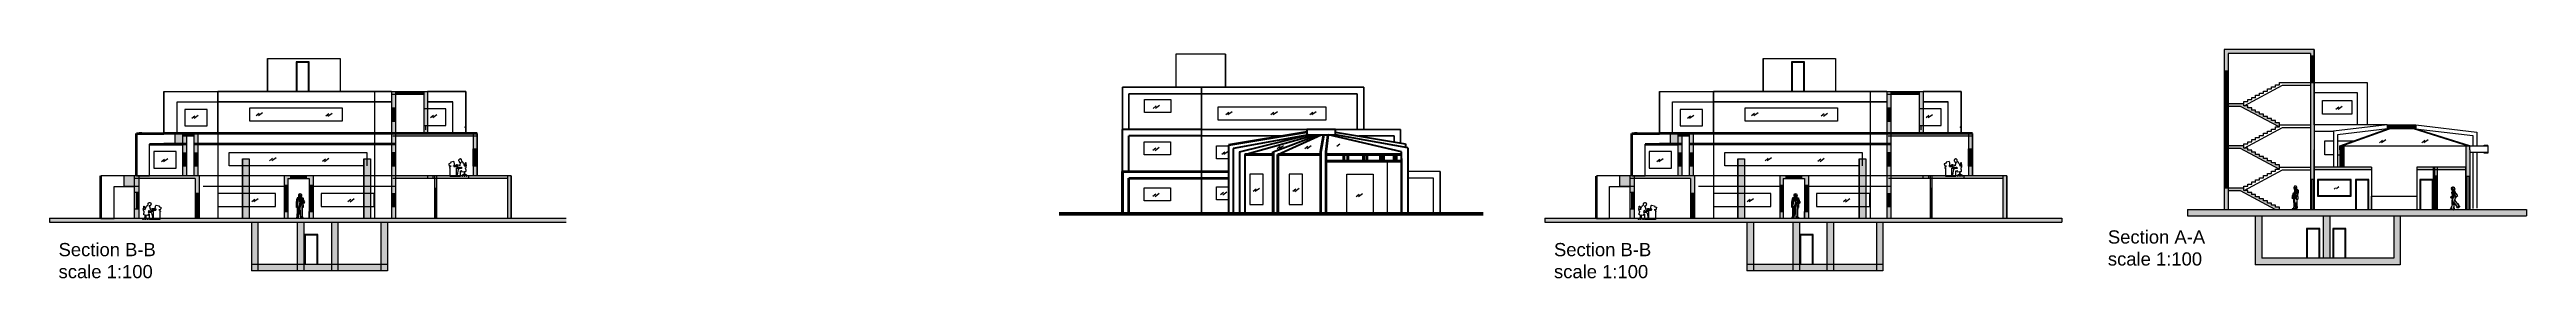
# Model space of a CAD drawing. Header units: inches. Extents: x -61 to 127, y 15 to 71.
# Drawn here: x -61.1 to 126.8, y 14.7 to 32 of the extents above; entities that cross this region are included whole.
import ezdxf

# ---------------------------------------------------------------- set-up
doc = ezdxf.new("R2010")
doc.units = ezdxf.units.IN
doc.header["$MEASUREMENT"] = 0
doc.layers.get('0').update_dxf_attribs({"color": 255})
doc.layers.add('bo', color=255, linetype='Continuous')
doc.styles.get("Standard").update_dxf_attribs({"font": 'arial.ttf'})

msp = doc.modelspace()

# ---------------------------------------------------------------- texts
at = {"layer": 'bo', "char_height": 1, "attachment_point": 1}
for s, insert in [('Section B-B ^Jscale 1:100', (-60.3674, 17.3841)), ('Section B-B ^Jscale 1:100', (53.0485, 17.3841)), ('Section A-A ^Jscale 1:100', (95.0557, 18.3424))]:
    msp.add_mtext_dynamic_manual_height_columns(s, width=41.609049, gutter_width=1, heights=[0], dxfattribs=dict(at, insert=insert))

# ---------------------------------------------------------------- blocks, each defined once
blk = doc.blocks.new('person-19')
at = {"color": 0, "linetype": 'ByBlock'}
for p, q in [((-0.02, 0.01), (0.01, 0.03)), ((-0.01, 0), (-0.02, 0.01)), ((0, 0), (-0.01, 0)), ((0, 0.01), (0.01, 0.02)), ((0.01, 0.01), (0, 0.01)), ((0, 0.01), (0, 0.01)), ((0.01, 0.01), (0, 0)), ((0.02, 0.95), (0.01, 0.91)), ((0.01, 0.89), (0.01, 0.91)), ((0.01, 0.91), (0.02, 0.9)), ((0.02, 0.9), (0.01, 0.89)), ((0.02, 0.04), (0.01, 0.03)), ((0.01, 0.03), (0.02, 0.04)), ((0.01, 0.03), (0.01, 0.02)), ((0.01, 0.02), (0.01, 0.01)), ((0.01, 0.02), (0.01, 0.01)), ((0.01, 0.01), (0.02, 0.01)), ((0.02, 0.01), (0.01, 0.01)), ((0.06, 0.98), (0.02, 0.95)), ((0.02, 0.95), (0.06, 0.98)), ((0.02, 0.89), (0.02, 0.9)), ((0.02, 0.9), (0.02, 0.89)), ((0.03, 0.88), (0.02, 0.89)), ((0.02, 0.89), (0.03, 0.88)), ((0.02, 0.04), (0.02, 0.05)), ((0.02, 0.05), (0.03, 0.05)), ((0.03, 0.04), (0.02, 0.04)), ((0.02, 0.04), (0.02, 0.04)), ((0.03, 0.88), (0.04, 0.87)), ((0.03, 0.88), (0.03, 0.88)), ((0.03, 0.88), (0.03, 0.88)), ((0.03, 0.05), (0.05, 0.13)), ((0.06, 0.12), (0.03, 0.04)), ((0.04, 0.04), (0.03, 0.04)), ((0.03, 0.04), (0.03, 0.04)), ((0.03, 0.04), (0.09, 0.03)), ((0.04, 0.87), (0.05, 0.87)), ((0.06, 0.87), (0.04, 0.87)), ((0.04, 0.87), (0.04, 0.87)), ((0.06, 0.03), (0.04, 0.04)), ((0.05, 0.87), (0.07, 0.87)), ((0.05, 0.13), (0.08, 0.2)), ((0.14, 1.04), (0.06, 0.98)), ((0.06, 0.91), (0.07, 0.92)), ((0.07, 0.92), (0.06, 0.91)), ((0.06, 0.91), (0.07, 0.9)), ((0.07, 0.89), (0.06, 0.91)), ((0.07, 0.87), (0.06, 0.87)), ((0.08, 0.21), (0.06, 0.12)), ((0.07, 0.02), (0.06, 0.03)), ((0.09, 0.02), (0.06, 0.02)), ((0.06, 0.02), (0.07, 0.02)), ((0.07, 1.63), (0.08, 1.64)), ((0.07, 1.61), (0.07, 1.63)), ((0.08, 1.62), (0.07, 1.61)), ((0.08, 1.52), (0.07, 1.56)), ((0.07, 1.56), (0.08, 1.54)), ((0.08, 1.52), (0.07, 1.5)), ((0.08, 1.5), (0.07, 1.5)), ((0.07, 1.5), (0.09, 1.49)), ((0.07, 0.92), (0.08, 0.94)), ((0.08, 0.93), (0.07, 0.92)), ((0.07, 0.9), (0.07, 0.89)), ((0.07, 0.02), (0.07, 0.02)), ((0.08, 1.64), (0.09, 1.66)), ((0.09, 1.61), (0.08, 1.62)), ((0.08, 1.54), (0.09, 1.53)), ((0.09, 1.53), (0.08, 1.52)), ((0.09, 1.49), (0.08, 1.5)), ((0.08, 0.94), (0.09, 0.95)), ((0.09, 0.95), (0.08, 0.9)), ((0.08, 0.92), (0.08, 0.93)), ((0.08, 0.93), (0.08, 0.93)), ((0.08, 0.9), (0.08, 0.92)), ((0.08, 0.2), (0.09, 0.24)), ((0.09, 0.24), (0.08, 0.21)), ((0.09, 1.66), (0.1, 1.68)), ((0.09, 1.6), (0.09, 1.61)), ((0.1, 1.6), (0.09, 1.6)), ((0.09, 1.56), (0.1, 1.57)), ((0.12, 1.56), (0.09, 1.56)), ((0.09, 1.53), (0.09, 1.53)), ((0.09, 1.53), (0.09, 1.53)), ((0.09, 1.53), (0.09, 1.53)), ((0.09, 1.53), (0.09, 1.53)), ((0.09, 1.53), (0.1, 1.53)), ((0.1, 1.53), (0.09, 1.53)), ((0.09, 1.53), (0.1, 1.53)), ((0.1, 1.53), (0.09, 1.53)), ((0.09, 1.53), (0.09, 1.53)), ((0.09, 1.53), (0.09, 1.53)), ((0.09, 1.49), (0.09, 1.51)), ((0.09, 1.51), (0.09, 1.49)), ((0.09, 1.49), (0.09, 1.49)), ((0.09, 1.49), (0.09, 1.49)), ((0.09, 1.48), (0.09, 1.49)), ((0.09, 1.49), (0.1, 1.47)), ((0.1, 1.47), (0.09, 1.48)), ((0.09, 1.26), (0.1, 1.29)), ((0.09, 1.24), (0.09, 1.26)), ((0.1, 1.22), (0.09, 1.24)), ((0.13, 0.97), (0.09, 0.95)), ((0.12, 0.38), (0.09, 0.24)), ((0.09, 0.03), (0.15, 0.02)), ((0.1, 0.02), (0.09, 0.02)), ((0.1, 1.68), (0.12, 1.67)), ((0.13, 1.58), (0.1, 1.6)), ((0.1, 1.57), (0.12, 1.56)), ((0.1, 1.53), (0.1, 1.54)), ((0.1, 1.54), (0.11, 1.54)), ((0.1, 1.53), (0.1, 1.54)), ((0.1, 1.54), (0.11, 1.54)), ((0.11, 1.53), (0.1, 1.53)), ((0.11, 1.53), (0.1, 1.53)), ((0.1, 1.47), (0.1, 1.47)), ((0.11, 1.45), (0.1, 1.47)), ((0.1, 1.47), (0.11, 1.46)), ((0.1, 1.29), (0.13, 1.33)), ((0.13, 1.27), (0.1, 1.23)), ((0.1, 1.26), (0.1, 1.26)), ((0.1, 1.26), (0.1, 1.23)), ((0.1, 1.23), (0.1, 1.26)), ((0.1, 1.23), (0.11, 1.22)), ((0.1, 1.23), (0.1, 1.23)), ((0.12, 1.2), (0.1, 1.22)), ((0.1, 0.01), (0.1, 0.02)), ((0.15, 0), (0.1, 0.01)), ((0.1, 0.01), (0.1, 0.01)), ((0.11, 1.65), (0.12, 1.66)), ((0.13, 1.65), (0.11, 1.65)), ((0.11, 1.54), (0.12, 1.54)), ((0.12, 1.54), (0.11, 1.53)), ((0.11, 1.54), (0.12, 1.54)), ((0.12, 1.54), (0.11, 1.53)), ((0.11, 1.46), (0.12, 1.44)), ((0.12, 1.44), (0.11, 1.45)), ((0.11, 1.22), (0.11, 1.2)), ((0.11, 1.2), (0.13, 1.18)), ((0.12, 1.67), (0.13, 1.67)), ((0.12, 1.66), (0.13, 1.67)), ((0.12, 1.44), (0.12, 1.44)), ((0.12, 1.29), (0.13, 1.32)), ((0.14, 1.29), (0.12, 1.26)), ((0.12, 1.26), (0.12, 1.29)), ((0.12, 1.16), (0.12, 1.2)), ((0.13, 1.19), (0.12, 1.16)), ((0.12, 1.16), (0.12, 1.14)), ((0.12, 1.14), (0.12, 1.16)), ((0.12, 1.14), (0.14, 1.1)), ((0.12, 0.61), (0.13, 0.72)), ((0.12, 0.5), (0.12, 0.61)), ((0.13, 0.51), (0.12, 0.44)), ((0.12, 0.38), (0.12, 0.5)), ((0.12, 0.44), (0.12, 0.38)), ((0.13, 1.67), (0.14, 1.68)), ((0.13, 1.67), (0.14, 1.66)), ((0.14, 1.66), (0.13, 1.66)), ((0.13, 1.66), (0.13, 1.66)), ((0.13, 1.66), (0.14, 1.65)), ((0.14, 1.65), (0.13, 1.65)), ((0.13, 1.65), (0.13, 1.65)), ((0.14, 1.56), (0.13, 1.58)), ((0.13, 1.33), (0.15, 1.36)), ((0.13, 1.32), (0.14, 1.35)), ((0.16, 1.3), (0.13, 1.27)), ((0.13, 1.18), (0.13, 1.19)), ((0.13, 1.18), (0.13, 1.18)), ((0.13, 1.18), (0.15, 1.18)), ((0.14, 1.18), (0.13, 1.18)), ((0.13, 0.97), (0.24, 1.02)), ((0.14, 0.94), (0.13, 0.97)), ((0.13, 0.72), (0.14, 0.78)), ((0.14, 0.75), (0.13, 0.63)), ((0.13, 0.63), (0.13, 0.51)), ((0.14, 1.68), (0.15, 1.69)), ((0.14, 1.65), (0.15, 1.65)), ((0.15, 1.65), (0.14, 1.65)), ((0.17, 1.52), (0.14, 1.56)), ((0.14, 1.35), (0.16, 1.37)), ((0.16, 1.31), (0.14, 1.29)), ((0.15, 1.18), (0.14, 1.18)), ((0.14, 1.1), (0.15, 1.08)), ((0.14, 1.08), (0.14, 1.1)), ((0.14, 1.06), (0.14, 1.08)), ((0.18, 1.07), (0.14, 1.04)), ((0.14, 1.04), (0.14, 1.06)), ((0.15, 0.96), (0.14, 0.94)), ((0.14, 0.94), (0.14, 0.93)), ((0.15, 0.91), (0.14, 0.94)), ((0.14, 0.93), (0.15, 0.9)), ((0.15, 0.83), (0.14, 0.8)), ((0.14, 0.8), (0.14, 0.75)), ((0.14, 0.78), (0.14, 0.8)), ((0.15, 1.69), (0.15, 1.7)), ((0.15, 1.7), (0.15, 1.7)), ((0.15, 1.7), (0.17, 1.7)), ((0.15, 1.69), (0.15, 1.69)), ((0.15, 1.65), (0.16, 1.65)), ((0.16, 1.65), (0.15, 1.65)), ((0.15, 1.4), (0.16, 1.41)), ((0.15, 1.39), (0.15, 1.4)), ((0.15, 1.38), (0.15, 1.39)), ((0.15, 1.36), (0.15, 1.38)), ((0.15, 1.08), (0.17, 1.08)), ((0.16, 0.97), (0.15, 0.97)), ((0.15, 0.97), (0.15, 0.96)), ((0.15, 0.87), (0.15, 0.91)), ((0.15, 0.9), (0.15, 0.88)), ((0.15, 0.88), (0.15, 0.87)), ((0.15, 0.87), (0.15, 0.87)), ((0.15, 0.87), (0.15, 0.87)), ((0.15, 0.87), (0.15, 0.86)), ((0.15, 0.83), (0.15, 0.87)), ((0.15, 0.86), (0.15, 0.83)), ((0.15, 0.02), (0.18, 0.02)), ((0.19, 1.61), (0.16, 1.62)), ((0.16, 1.62), (0.2, 1.62)), ((0.17, 1.44), (0.16, 1.45)), ((0.16, 1.45), (0.17, 1.44)), ((0.16, 1.41), (0.17, 1.42)), ((0.16, 1.37), (0.17, 1.36)), ((0.17, 1.33), (0.16, 1.31)), ((0.17, 1.32), (0.16, 1.3)), ((0.17, 0.97), (0.16, 0.97)), ((0.17, 1.7), (0.2, 1.7)), ((0.18, 1.51), (0.17, 1.52)), ((0.17, 1.44), (0.17, 1.42)), ((0.17, 1.44), (0.17, 1.44)), ((0.17, 1.44), (0.17, 1.44)), ((0.17, 1.42), (0.17, 1.42)), ((0.17, 1.42), (0.17, 1.42)), ((0.17, 1.42), (0.18, 1.41)), ((0.19, 1.4), (0.17, 1.39)), ((0.17, 1.39), (0.17, 1.38)), ((0.17, 1.38), (0.18, 1.36)), ((0.17, 1.36), (0.18, 1.35)), ((0.18, 1.34), (0.17, 1.32)), ((0.18, 1.34), (0.17, 1.33)), ((0.17, 1.08), (0.17, 1.08)), ((0.17, 1.08), (0.18, 1.07)), ((0.18, 0.98), (0.17, 0.97)), ((0.17, 0.97), (0.17, 0.96)), ((0.17, 0.96), (0.17, 0.97)), ((0.17, 0.97), (0.17, 0.97)), ((0.18, 1.52), (0.18, 1.53)), ((0.18, 1.53), (0.19, 1.52)), ((0.18, 1.51), (0.18, 1.52)), ((0.18, 1.52), (0.18, 1.52)), ((0.19, 1.52), (0.18, 1.51)), ((0.19, 1.49), (0.18, 1.51)), ((0.18, 1.41), (0.2, 1.41)), ((0.18, 1.36), (0.18, 1.34)), ((0.18, 1.35), (0.18, 1.34)), ((0.2, 0.99), (0.18, 0.98)), ((0.18, 0.9), (0.18, 0.91)), ((0.18, 0.91), (0.19, 0.91)), ((0.19, 0.9), (0.18, 0.9)), ((0.18, 0.02), (0.21, 0.02)), ((0.2, 1.62), (0.19, 1.61)), ((0.19, 1.52), (0.19, 1.52)), ((0.19, 1.51), (0.19, 1.5)), ((0.19, 1.5), (0.19, 1.51)), ((0.19, 1.5), (0.19, 1.5)), ((0.21, 1.49), (0.19, 1.49)), ((0.2, 1.41), (0.19, 1.4)), ((0.19, 0.93), (0.2, 0.94)), ((0.2, 0.92), (0.19, 0.93)), ((0.19, 0.91), (0.2, 0.91)), ((0.2, 0.9), (0.19, 0.9)), ((0.19, 0.87), (0.21, 0.88)), ((0.21, 0.87), (0.19, 0.87)), ((0.2, 1.7), (0.23, 1.69)), ((0.2, 1.41), (0.22, 1.43)), ((0.21, 1.4), (0.2, 1.41)), ((0.2, 1.34), (0.21, 1.35)), ((0.21, 1.33), (0.2, 1.34)), ((0.23, 1), (0.2, 0.99)), ((0.2, 0.94), (0.21, 0.94)), ((0.21, 0.92), (0.2, 0.92)), ((0.2, 0.92), (0.2, 0.92)), ((0.2, 0.91), (0.21, 0.91)), ((0.22, 0.9), (0.2, 0.9)), ((0.2, 0.9), (0.22, 0.9)), ((0.22, 0.9), (0.2, 0.9)), ((0.22, 0.01), (0.2, 0)), ((0.23, 1.49), (0.21, 1.49)), ((0.22, 1.41), (0.21, 1.4)), ((0.21, 1.39), (0.21, 1.4)), ((0.21, 1.4), (0.21, 1.38)), ((0.21, 1.38), (0.21, 1.39)), ((0.21, 1.38), (0.21, 1.38)), ((0.21, 1.38), (0.21, 1.38)), ((0.21, 1.35), (0.21, 1.35)), ((0.21, 1.35), (0.22, 1.35)), ((0.23, 1.34), (0.21, 1.32)), ((0.21, 1.31), (0.21, 1.33)), ((0.21, 1.32), (0.21, 1.3)), ((0.21, 1.3), (0.21, 1.31)), ((0.21, 0.94), (0.21, 0.93)), ((0.21, 0.93), (0.21, 0.92)), ((0.21, 0.91), (0.23, 0.92)), ((0.21, 0.88), (0.21, 0.87)), ((0.21, 0.02), (0.24, 0.03)), ((0.22, 1.48), (0.23, 1.49)), ((0.24, 1.48), (0.22, 1.48)), ((0.22, 1.43), (0.23, 1.44)), ((0.23, 1.41), (0.22, 1.41)), ((0.22, 1.35), (0.24, 1.36)), ((0.23, 0.9), (0.22, 0.9)), ((0.22, 0.9), (0.22, 0.9)), ((0.23, 0.02), (0.22, 0.01)), ((0.23, 1.69), (0.25, 1.68)), ((0.25, 1.66), (0.23, 1.68)), ((0.23, 1.68), (0.23, 1.68)), ((0.23, 1.68), (0.25, 1.66)), ((0.23, 1.44), (0.25, 1.46)), ((0.24, 1.42), (0.23, 1.42)), ((0.23, 1.42), (0.23, 1.41)), ((0.24, 1.35), (0.23, 1.34)), ((0.3, 1.01), (0.23, 1)), ((0.23, 0.92), (0.23, 0.91)), ((0.24, 0.91), (0.23, 0.9)), ((0.23, 0.91), (0.23, 0.91)), ((0.23, 0.91), (0.24, 0.91)), ((0.25, 0.03), (0.23, 0.02)), ((0.25, 1.48), (0.24, 1.48)), ((0.25, 1.44), (0.24, 1.42)), ((0.24, 1.36), (0.26, 1.37)), ((0.26, 1.36), (0.24, 1.35)), ((0.24, 1.02), (0.26, 1.03)), ((0.24, 0.93), (0.25, 0.94)), ((0.24, 0.92), (0.24, 0.93)), ((0.25, 0.93), (0.24, 0.92)), ((0.24, 0.53), (0.25, 0.55)), ((0.25, 0.47), (0.24, 0.53)), ((0.24, 0.03), (0.26, 0.04)), ((0.25, 1.68), (0.26, 1.67)), ((0.25, 1.47), (0.25, 1.48)), ((0.25, 1.46), (0.25, 1.47)), ((0.26, 1.45), (0.25, 1.44)), ((0.25, 0.94), (0.25, 0.96)), ((0.25, 0.96), (0.26, 0.95)), ((0.26, 0.94), (0.25, 0.93)), ((0.3, 0.71), (0.25, 0.56)), ((0.25, 0.55), (0.25, 0.56)), ((0.25, 0.56), (0.25, 0.54)), ((0.25, 0.54), (0.25, 0.52)), ((0.28, 0.49), (0.25, 0.53)), ((0.25, 0.53), (0.25, 0.47)), ((0.25, 0.52), (0.26, 0.51)), ((0.25, 0.47), (0.25, 0.4)), ((0.25, 0.41), (0.25, 0.47)), ((0.25, 0.33), (0.25, 0.41)), ((0.25, 0.4), (0.25, 0.33)), ((0.25, 0.33), (0.25, 0.18)), ((0.25, 0.18), (0.25, 0.15)), ((0.25, 0.16), (0.25, 0.18)), ((0.25, 0.1), (0.25, 0.16)), ((0.25, 0.15), (0.26, 0.09)), ((0.26, 0.04), (0.25, 0.1)), ((0.27, 0.03), (0.25, 0.03)), ((0.26, 1.67), (0.27, 1.66)), ((0.27, 1.45), (0.26, 1.45)), ((0.26, 1.45), (0.26, 1.45)), ((0.26, 1.37), (0.27, 1.37)), ((0.28, 1.36), (0.26, 1.36)), ((0.26, 1.03), (0.28, 1.05)), ((0.26, 0.95), (0.26, 0.94)), ((0.26, 0.51), (0.3, 0.47)), ((0.26, 0.09), (0.27, 0.03)), ((0.27, 1.66), (0.27, 1.65)), ((0.27, 1.65), (0.28, 1.62)), ((0.28, 1.48), (0.27, 1.48)), ((0.27, 1.48), (0.27, 1.47)), ((0.27, 1.47), (0.27, 1.46)), ((0.27, 1.46), (0.27, 1.45)), ((0.27, 1.45), (0.27, 1.46)), ((0.27, 1.46), (0.3, 1.42)), ((0.28, 1.44), (0.27, 1.45)), ((0.27, 1.37), (0.29, 1.36)), ((0.27, 0.03), (0.29, -0.01)), ((0.28, 1.62), (0.28, 1.6)), ((0.28, 1.6), (0.29, 1.59)), ((0.3, 1.49), (0.28, 1.48)), ((0.29, 1.43), (0.28, 1.44)), ((0.29, 1.35), (0.28, 1.36)), ((0.28, 1.05), (0.31, 1.07)), ((0.32, 0.45), (0.28, 0.49)), ((0.29, 1.59), (0.3, 1.58)), ((0.3, 1.41), (0.29, 1.43)), ((0.32, 1.37), (0.29, 1.4)), ((0.29, 1.4), (0.31, 1.38)), ((0.29, 1.36), (0.29, 1.37)), ((0.29, 1.37), (0.29, 1.37)), ((0.29, 1.37), (0.3, 1.37)), ((0.3, 1.35), (0.29, 1.35)), ((0.3, 1.58), (0.31, 1.58)), ((0.31, 1.5), (0.3, 1.49)), ((0.3, 1.42), (0.32, 1.39)), ((0.3, 1.42), (0.3, 1.41)), ((0.3, 1.41), (0.3, 1.41)), ((0.3, 1.37), (0.31, 1.35)), ((0.3, 1.33), (0.3, 1.35)), ((0.32, 1.3), (0.3, 1.33)), ((0.31, 1.03), (0.3, 1.04)), ((0.3, 1.04), (0.3, 1.03)), ((0.3, 1.03), (0.3, 1.03)), ((0.3, 1.03), (0.3, 1.01)), ((0.3, 0.71), (0.32, 0.75)), ((0.32, 0.73), (0.3, 0.71)), ((0.3, 0.47), (0.34, 0.43)), ((0.31, 1.58), (0.32, 1.57)), ((0.31, 1.58), (0.32, 1.56)), ((0.32, 1.56), (0.31, 1.58)), ((0.32, 1.53), (0.31, 1.51)), ((0.31, 1.51), (0.31, 1.5)), ((0.31, 1.38), (0.32, 1.38)), ((0.31, 1.35), (0.32, 1.33)), ((0.31, 1.07), (0.32, 1.09)), ((0.32, 1.03), (0.31, 1.03)), ((0.32, 1.57), (0.33, 1.56)), ((0.33, 1.55), (0.32, 1.53)), ((0.32, 1.39), (0.33, 1.37)), ((0.32, 1.38), (0.32, 1.39)), ((0.33, 1.34), (0.32, 1.37)), ((0.32, 1.33), (0.33, 1.29)), ((0.32, 1.09), (0.32, 1.3)), ((0.33, 1.03), (0.32, 1.03)), ((0.32, 0.75), (0.34, 0.79)), ((0.33, 0.75), (0.32, 0.74)), ((0.32, 0.74), (0.32, 0.72)), ((0.32, 0.72), (0.32, 0.73)), ((0.32, 0.72), (0.34, 0.67)), ((0.38, 0.36), (0.32, 0.45)), ((0.33, 1.56), (0.33, 1.55)), ((0.33, 1.37), (0.33, 1.35)), ((0.33, 1.35), (0.35, 1.31)), ((0.34, 1.32), (0.33, 1.34)), ((0.33, 1.29), (0.33, 1.27)), ((0.33, 1.27), (0.34, 1.28)), ((0.34, 1.26), (0.33, 1.23)), ((0.33, 1.23), (0.34, 1.2)), ((0.34, 1.2), (0.33, 1.17)), ((0.33, 1.17), (0.34, 1.17)), ((0.34, 1.17), (0.33, 1.15)), ((0.33, 1.15), (0.33, 1.12)), ((0.33, 1.12), (0.33, 1.06)), ((0.33, 1.06), (0.34, 1.04)), ((0.36, 1), (0.33, 1.03)), ((0.35, 0.81), (0.33, 0.77)), ((0.33, 0.77), (0.33, 0.75)), ((0.34, 1.3), (0.34, 1.32)), ((0.35, 1.31), (0.34, 1.31)), ((0.34, 1.31), (0.34, 1.3)), ((0.34, 1.29), (0.35, 1.28)), ((0.34, 1.28), (0.34, 1.29)), ((0.35, 1.28), (0.34, 1.26)), ((0.34, 1.17), (0.35, 1.18)), ((0.35, 1.18), (0.34, 1.17)), ((0.34, 1.04), (0.35, 1.01)), ((0.34, 0.79), (0.38, 0.89)), ((0.34, 0.67), (0.35, 0.66)), ((0.35, 0.64), (0.34, 0.67)), ((0.34, 0.43), (0.37, 0.39)), ((0.35, 1.31), (0.36, 1.29)), ((0.35, 1.31), (0.35, 1.31)), ((0.35, 1.28), (0.36, 1.29)), ((0.37, 1.23), (0.35, 1.28)), ((0.35, 1.01), (0.38, 0.96)), ((0.36, 0.83), (0.35, 0.81)), ((0.35, 0.66), (0.35, 0.65)), ((0.35, 0.65), (0.35, 0.62)), ((0.35, 0.61), (0.35, 0.64)), ((0.35, 0.62), (0.39, 0.6)), ((0.37, 0.61), (0.35, 0.61)), ((0.36, 1.29), (0.38, 1.24)), ((0.37, 0.96), (0.36, 1)), ((0.37, 0.84), (0.36, 0.83)), ((0.4, 1.19), (0.37, 1.23)), ((0.38, 0.95), (0.37, 0.96)), ((0.38, 0.87), (0.37, 0.86)), ((0.37, 0.86), (0.37, 0.84)), ((0.39, 0.59), (0.37, 0.61)), ((0.37, 0.39), (0.4, 0.34)), ((0.38, 1.24), (0.39, 1.22)), ((0.38, 0.96), (0.4, 0.96)), ((0.38, 0.93), (0.38, 0.95)), ((0.39, 0.94), (0.38, 0.93)), ((0.38, 0.93), (0.38, 0.91)), ((0.38, 0.89), (0.38, 0.93)), ((0.38, 0.91), (0.38, 0.87)), ((0.44, 0.27), (0.38, 0.36)), ((0.39, 1.22), (0.42, 1.21)), ((0.4, 0.96), (0.39, 0.95)), ((0.39, 0.95), (0.42, 0.95)), ((0.4, 0.95), (0.39, 0.94)), ((0.39, 0.6), (0.39, 0.59)), ((0.39, 0.59), (0.41, 0.57)), ((0.43, 1.18), (0.4, 1.2)), ((0.4, 1.2), (0.4, 1.19)), ((0.42, 0.95), (0.4, 0.95)), ((0.4, 0.34), (0.44, 0.26)), ((0.42, 1.2), (0.41, 1.2)), ((0.41, 1.2), (0.43, 1.19)), ((0.41, 0.57), (0.42, 0.56)), ((0.42, 0.55), (0.41, 0.57)), ((0.42, 1.21), (0.42, 1.2)), ((0.42, 0.95), (0.46, 0.96)), ((0.42, 0.56), (0.45, 0.53)), ((0.48, 0.48), (0.42, 0.55)), ((0.43, 1.19), (0.44, 1.17)), ((0.46, 1.14), (0.43, 1.18)), ((0.44, 1.17), (0.47, 1.14)), ((0.44, 0.26), (0.44, 0.27)), ((0.44, 0.26), (0.49, 0.19)), ((0.45, 0.53), (0.48, 0.49)), ((0.48, 1.1), (0.46, 1.14)), ((0.53, 1), (0.46, 0.96)), ((0.46, 0.96), (0.47, 0.98)), ((0.46, 0.15), (0.47, 0.16)), ((0.46, 0.14), (0.46, 0.15)), ((0.48, 0.14), (0.46, 0.14)), ((0.47, 1.14), (0.51, 1.08)), ((0.47, 0.98), (0.5, 1)), ((0.48, 0.17), (0.47, 0.17)), ((0.47, 0.17), (0.47, 0.16)), ((0.47, 0.16), (0.47, 0.17)), ((0.47, 0.16), (0.47, 0.15)), ((0.47, 0.16), (0.47, 0.16)), ((0.47, 0.15), (0.47, 0.14)), ((0.47, 0.14), (0.48, 0.14)), ((0.49, 1.08), (0.48, 1.1)), ((0.48, 0.49), (0.54, 0.41)), ((0.54, 0.41), (0.48, 0.48)), ((0.48, 0.18), (0.49, 0.19)), ((0.49, 0.18), (0.48, 0.18)), ((0.48, 0.18), (0.48, 0.17)), ((0.48, 0.17), (0.48, 0.18)), ((0.5, 1.06), (0.49, 1.08)), ((0.49, 0.19), (0.5, 0.17)), ((0.5, 0.17), (0.49, 0.18)), ((0.51, 1.08), (0.5, 1.08)), ((0.5, 1.08), (0.5, 1.07)), ((0.5, 1.07), (0.5, 1.06)), ((0.5, 1), (0.51, 1.01)), ((0.51, 1.08), (0.51, 1.08)), ((0.51, 1.08), (0.51, 1.07)), ((0.51, 1.07), (0.51, 1.08)), ((0.51, 1.07), (0.51, 1.06)), ((0.51, 1.07), (0.51, 1.07)), ((0.52, 1.04), (0.51, 1.06)), ((0.51, 1.06), (0.53, 1)), ((0.51, 1.01), (0.52, 1.02)), ((0.51, 0.17), (0.54, 0.18)), ((0.53, 0.17), (0.51, 0.17)), ((0.51, 0.17), (0.51, 0.17)), ((0.52, 1.02), (0.52, 1.04)), ((0.56, 0.17), (0.53, 0.17)), ((0.54, 0.41), (0.6, 0.33)), ((0.65, 0.26), (0.54, 0.41)), ((0.54, 0.18), (0.58, 0.19)), ((0.57, 0.17), (0.56, 0.17)), ((0.58, 0.17), (0.57, 0.16)), ((0.57, 0.16), (0.58, 0.17)), ((0.58, 0.17), (0.57, 0.17)), ((0.58, 0.19), (0.62, 0.21)), ((0.59, 0.19), (0.58, 0.18)), ((0.58, 0.18), (0.58, 0.17)), ((0.58, 0.17), (0.58, 0.17)), ((0.6, 0.2), (0.59, 0.19)), ((0.6, 0.33), (0.62, 0.3)), ((0.61, 0.21), (0.6, 0.2)), ((0.64, 0.22), (0.61, 0.21)), ((0.62, 0.3), (0.65, 0.27)), ((0.62, 0.21), (0.65, 0.24)), ((0.65, 0.23), (0.64, 0.22)), ((0.65, 0.27), (0.66, 0.25)), ((0.65, 0.24), (0.65, 0.26)), ((0.66, 0.24), (0.65, 0.23)), ((0.66, 0.25), (0.67, 0.24)), ((0.67, 0.21), (0.66, 0.24)), ((0.67, 0.24), (0.68, 0.22)), ((0.67, 0.2), (0.67, 0.21)), ((0.68, 0.2), (0.67, 0.2)), ((0.67, 0.2), (0.67, 0.2)), ((0.68, 0.22), (0.68, 0.2)), ((0.2, 0), (0.15, 0))]:
    blk.add_line(p, q, dxfattribs=at)
for centre, radius, start, end in [((0.25, 1.59), 0.183, 172.2603, 187.7397), ((0.06, 0.88), 0.0179, 300.0939, 39.0616), ((0.14, 1.46), 0.0277, 225.2622, 329.1634), ((0.23, 1), 0.0851, 96.5426, 125.6109), ((0.69, 1.24), 0.483, 173.4496, 196.0416), ((0.21, 1.1), 0.016, 276.5426, 16.0416), ((0.51, 0.42), 0.279, 265.0074, 308.5088), ((0.16, 0.49), 0.517, 251.5497, 273.5761), ((0.19, 0.07), 0.0974, 273.5761, 295.2469), ((0.24, -0.03), 0.0181, 30.9196, 115.2469), ((0.27, -0.01), 0.0184, 210.9196, 7.3721)]:
    blk.add_arc(centre, radius, start, end, dxfattribs=at)
blk = doc.blocks.new('person-10')
at = {"color": 0, "linetype": 'ByBlock'}
for p, q in [((-0.3024, 0.9856), (-0.3472, 0.8736)), ((-0.3472, 0.8736), (-0.2632, 0.8176)), ((-0.3136, 1.0416), (-0.3248, 1.0304)), ((-0.3248, 1.0304), (-0.3136, 0.9968)), ((-0.3192, 1.0136), (-0.3192, 0.9912)), ((-0.3192, 0.9912), (-0.308, 0.9856)), ((-0.3136, 1.0528), (-0.308, 1.0192)), ((-0.3024, 1.0528), (-0.3136, 1.0528)), ((-0.3136, 0.9968), (-0.2912, 0.9856)), ((-0.308, 0.0336), (-0.3136, 0.0056)), ((-0.3136, 0.0056), (-0.2744, -0.0056)), ((-0.308, 1.0192), (-0.2912, 0.9912)), ((-0.2464, 0.0504), (-0.308, 0.0336)), ((-0.308, 0.0168), (-0.2464, 0.0056)), ((-0.3024, 1.0696), (-0.3024, 1.0472)), ((-0.2912, 1.0696), (-0.3024, 1.0696)), ((-0.3024, 1.0472), (-0.2968, 1.0304)), ((-0.2968, 1.0304), (-0.28, 1.0024)), ((-0.2688, 1.0864), (-0.2912, 1.0808)), ((-0.2912, 1.0808), (-0.2912, 1.0696)), ((-0.2912, 1.0696), (-0.2744, 1.064)), ((-0.2912, 0.9912), (-0.28, 1.0024)), ((-0.2912, 0.9856), (-0.2912, 0.9912)), ((-0.2576, 1.1312), (-0.28, 1.0416)), ((-0.2744, 1.0136), (-0.28, 1.0416)), ((-0.28, 1.0024), (-0.2744, 1.0136)), ((-0.2576, 1.204), (-0.2688, 1.1536)), ((-0.2688, 1.1536), (-0.2688, 1.1424)), ((-0.2688, 1.1424), (-0.2576, 1.1424)), ((-0.2632, 0.8176), (-0.2352, 0.9128)), ((-0.224, 1.2208), (-0.2576, 1.204)), ((-0.2408, 1.1872), (-0.2576, 1.1424)), ((-0.2576, 1.1368), (-0.2408, 1.1424)), ((-0.2576, 1.1424), (-0.2576, 1.1368)), ((-0.224, 0.9968), (-0.252, 0.8624)), ((-0.252, 0.8624), (-0.2072, 0.8232)), ((-0.196, 0.0896), (-0.2464, 0.0504)), ((-0.2464, 0.0056), (-0.1904, 0.0112)), ((-0.2184, 1.2096), (-0.2408, 1.1872)), ((-0.2128, 1.1984), (-0.2408, 1.1704)), ((-0.2408, 1.1704), (-0.2352, 1.1368)), ((-0.2352, 1.1312), (-0.224, 1.1368)), ((-0.2352, 1.1368), (-0.2352, 1.1312)), ((-0.2352, 0.9128), (-0.2016, 1.0472)), ((-0.2016, 1.2432), (-0.224, 1.2208)), ((-0.224, 1.1648), (-0.1904, 1.1816)), ((-0.224, 1.1368), (-0.224, 1.1648)), ((-0.1792, 1.1088), (-0.224, 1.148)), ((-0.2128, 1.036), (-0.224, 0.9968)), ((-0.2184, 1.1648), (-0.1568, 1.1256)), ((-0.1904, 1.1032), (-0.2128, 1.036)), ((-0.2016, 0.28), (-0.2128, 0.1008)), ((-0.2128, 0.1008), (-0.1848, 0.0952)), ((-0.2128, -0.0056), (-0.1904, 0)), ((-0.2072, 0.8232), (-0.1904, 0.924)), ((-0.2072, 0.8288), (-0.2072, 0.6944)), ((-0.2072, 0.6944), (-0.2072, 0.5432)), ((-0.2072, 0.5432), (-0.2016, 0.4928)), ((-0.1288, 1.2208), (-0.2016, 1.2432)), ((-0.2016, 1.0472), (-0.1792, 1.1088)), ((-0.2016, 0.4928), (-0.2016, 0.3808)), ((-0.2016, 0.3808), (-0.2016, 0.28)), ((-0.1904, 1.1816), (-0.1568, 1.1704)), ((-0.1904, 0.924), (-0.1736, 0.9912)), ((-0.1904, 0), (-0.1456, 0.0224)), ((-0.1904, 0.0112), (-0.1736, 0.0168)), ((-0.1736, 1.288), (-0.1848, 1.2432)), ((-0.1848, 0.0952), (-0.112, 0.1008)), ((-0.1624, 1.7248), (-0.1736, 1.7024)), ((-0.1736, 1.7024), (-0.168, 1.6968)), ((-0.1736, 1.7024), (-0.1736, 1.7024)), ((-0.1736, 1.6576), (-0.1624, 1.6632)), ((-0.1624, 1.6464), (-0.1736, 1.6576)), ((-0.1736, 1.6016), (-0.1624, 1.6464)), ((-0.1456, 1.596), (-0.1736, 1.6016)), ((-0.168, 1.5848), (-0.1736, 1.5848)), ((-0.1512, 1.4056), (-0.1736, 1.288)), ((-0.1736, 0.9912), (-0.1568, 1.1032)), ((-0.1736, 0.0168), (-0.1008, 0.0392)), ((-0.168, 1.6968), (-0.1568, 1.6856)), ((-0.1624, 1.596), (-0.168, 1.5848)), ((-0.1568, 1.5792), (-0.168, 1.5792)), ((-0.1568, 1.7304), (-0.1624, 1.7248)), ((-0.1624, 1.6632), (-0.1568, 1.6856)), ((-0.1624, 1.5904), (-0.1456, 1.5792)), ((-0.1624, 1.568), (-0.1568, 1.568)), ((-0.1568, 1.5624), (-0.1624, 1.568)), ((-0.1624, 0.9744), (-0.1568, 1.0192)), ((-0.1624, 0.9632), (-0.1624, 0.9744)), ((-0.1568, 0.9464), (-0.1624, 0.9632)), ((-0.1624, 0.0112), (-0.1568, 0.0056)), ((-0.1512, 1.7416), (-0.1568, 1.736)), ((-0.1568, 1.736), (-0.1568, 1.7304)), ((-0.1568, 1.6856), (-0.1456, 1.6856)), ((-0.1568, 1.5904), (-0.1568, 1.5792)), ((-0.1568, 1.5848), (-0.1512, 1.5792)), ((-0.1456, 1.5792), (-0.1568, 1.5792)), ((-0.1568, 1.568), (-0.1512, 1.5736)), ((-0.1568, 1.5568), (-0.1568, 1.5624)), ((-0.1568, 1.5512), (-0.1568, 1.5568)), ((-0.1568, 1.5456), (-0.1568, 1.5512)), ((-0.1568, 1.54), (-0.1568, 1.5456)), ((-0.1568, 1.5344), (-0.1568, 1.54)), ((-0.1512, 1.5288), (-0.1568, 1.5344)), ((-0.1568, 1.1704), (-0.1288, 1.176)), ((-0.1568, 1.1032), (-0.1568, 1.1704)), ((-0.1568, 1.0584), (-0.1456, 1.0584)), ((-0.1568, 1.0248), (-0.1456, 1.0192)), ((-0.1568, 0.924), (-0.1568, 0.9464)), ((-0.1456, 0.7728), (-0.1568, 0.924)), ((-0.1568, 0.0056), (-0.1008, 0.0112)), ((-0.1344, 1.7528), (-0.1512, 1.7416)), ((-0.1512, 1.6128), (-0.1456, 1.6128)), ((-0.1456, 1.5232), (-0.1512, 1.5288)), ((-0.1288, 1.4616), (-0.1512, 1.428)), ((-0.1512, 1.428), (-0.1512, 1.3384)), ((-0.1456, 1.6856), (-0.1232, 1.6912)), ((-0.1456, 1.6576), (-0.1176, 1.6464)), ((-0.1456, 1.6464), (-0.1176, 1.6352)), ((-0.1344, 1.5736), (-0.1456, 1.5792)), ((-0.1456, 1.5792), (-0.14, 1.5792)), ((-0.1344, 1.5232), (-0.1456, 1.5232)), ((-0.1008, 1.5064), (-0.1456, 1.456)), ((-0.1456, 1.456), (-0.112, 1.4784)), ((-0.1456, 1.316), (-0.1456, 1.232)), ((-0.1456, 1.1088), (-0.14, 1.1704)), ((-0.1456, 1.0472), (-0.1456, 1.1088)), ((-0.14, 0.98), (-0.1456, 1.0472)), ((-0.1232, 0.6328), (-0.1456, 0.7728)), ((-0.1456, 0.0224), (-0.1008, 0.0336)), ((-0.14, 1.6352), (-0.1344, 1.6352)), ((-0.1344, 1.624), (-0.14, 1.6352)), ((-0.1288, 0.896), (-0.14, 0.98)), ((-0.1288, 1.7584), (-0.1344, 1.7528)), ((-0.1344, 1.6352), (-0.1344, 1.6408)), ((-0.1344, 1.6352), (-0.1344, 1.624)), ((-0.1176, 1.6352), (-0.1344, 1.6352)), ((-0.112, 1.5288), (-0.1344, 1.5232)), ((-0.1008, 1.7584), (-0.1288, 1.7584)), ((-0.1232, 1.288), (-0.1288, 1.2264)), ((-0.1288, 1.2264), (-0.1232, 1.1928)), ((-0.084, 1.2208), (-0.1288, 1.2264)), ((-0.1176, 0.8344), (-0.1288, 0.896)), ((-0.1232, 1.6912), (-0.112, 1.6856)), ((-0.1232, 1.624), (-0.1176, 1.6296)), ((-0.112, 1.4784), (-0.1232, 1.3888)), ((-0.0728, 1.4336), (-0.1232, 1.3104)), ((-0.1232, 1.3888), (-0.1232, 1.288)), ((-0.0952, 1.3328), (-0.1232, 1.288)), ((-0.1232, 1.1928), (-0.1176, 1.1424)), ((-0.1064, 0.5376), (-0.1232, 0.6328)), ((-0.1176, 1.1424), (-0.0784, 1.1368)), ((-0.1064, 0.8176), (-0.1176, 0.8344)), ((-0.112, 1.6856), (-0.1008, 1.6912)), ((-0.1064, 1.6016), (-0.112, 1.5792)), ((-0.1008, 1.5624), (-0.112, 1.5288)), ((-0.1064, 1.5232), (-0.112, 1.5288)), ((-0.112, 1.4784), (-0.0896, 1.4504)), ((-0.1064, 1.4728), (-0.112, 1.3384)), ((-0.0784, 1.456), (-0.112, 1.372)), ((-0.084, 1.4448), (-0.112, 1.3664)), ((-0.112, 0.4984), (-0.1064, 0.5376)), ((-0.1008, 0.4816), (-0.112, 0.4984)), ((-0.112, 0.1008), (-0.0728, 0.112)), ((-0.0896, 0.056), (-0.112, 0.1008)), ((-0.0896, 1.6072), (-0.1064, 1.6016)), ((-0.0896, 1.4448), (-0.1064, 1.5232)), ((0.0448, 1.1032), (-0.1064, 1.0808)), ((-0.0896, 0.8064), (-0.1064, 0.8176)), ((-0.0784, 1.7584), (-0.1008, 1.7584)), ((-0.1008, 1.6912), (-0.0896, 1.6856)), ((-0.0952, 1.008), (-0.1008, 0.9744)), ((-0.1008, 0.9744), (-0.0952, 1.008)), ((-0.1008, 0.9744), (0.0224, 0.9688)), ((0.0224, 0.9688), (-0.1008, 0.9744)), ((-0.0784, 0.3192), (-0.1008, 0.4816)), ((-0.1008, 0.0112), (-0.0896, 0.056)), ((-0.0672, 1.372), (-0.0952, 1.3328)), ((-0.0952, 1.0528), (0.0672, 1.008)), ((0.0224, 1.008), (-0.0952, 1.008)), ((-0.0952, 1.008), (0.0224, 1.008)), ((-0.0896, 0.9744), (-0.0952, 0.8624)), ((-0.0952, 0.9744), (-0.0952, 0.8568)), ((-0.0952, 0.8624), (-0.0952, 0.8568)), ((-0.0952, 0.8568), (-0.0336, 0.84)), ((-0.0952, 0.8568), (-0.0728, 0.8456)), ((-0.0896, 1.6856), (-0.0896, 1.6576)), ((-0.0896, 1.6576), (-0.0896, 1.6464)), ((-0.0896, 1.6464), (-0.0784, 1.6408)), ((-0.0728, 0.7952), (-0.0896, 0.8064)), ((-0.084, 0.0224), (-0.0896, 0.0112)), ((-0.0896, 0.0112), (-0.084, 0)), ((-0.0784, 1.4616), (-0.084, 1.4448)), ((-0.0784, 1.1648), (-0.084, 1.2208)), ((-0.0224, 1.2208), (-0.084, 1.2208)), ((-0.0448, 0.0896), (-0.084, 0.0224)), ((-0.084, 0), (-0.028, -0.0056)), ((-0.0448, 1.764), (-0.0784, 1.7584)), ((-0.0784, 1.6408), (-0.0784, 1.6072)), ((-0.0784, 1.6072), (-0.0616, 1.6016)), ((-0.056, 1.4616), (-0.0784, 1.4616)), ((-0.0616, 1.4616), (-0.0784, 1.456)), ((-0.0784, 1.3328), (-0.0168, 1.3328)), ((-0.0728, 1.2264), (-0.0784, 1.3328)), ((-0.0784, 1.1368), (-0.0784, 1.1648)), ((-0.0784, 0.4984), (-0.0728, 0.4424)), ((-0.0784, 0.2632), (-0.0784, 0.3192)), ((-0.0784, 0.1792), (-0.0784, 0.2632)), ((-0.0728, 0.1176), (-0.0784, 0.1792)), ((-0.0448, 1.4616), (-0.0728, 1.4336)), ((-0.0728, 1.3328), (-0.056, 1.3048)), ((-0.0728, 1.1312), (-0.028, 1.1144)), ((-0.0728, 0.8456), (-0.0336, 0.84)), ((0.0056, 0.7616), (-0.0728, 0.7952)), ((-0.0728, 0.4424), (-0.056, 0.3248)), ((-0.0448, 0.0896), (-0.0728, 0.1176)), ((-0.0728, 0), (0, 0)), ((-0.0224, 1.4112), (-0.0672, 1.372)), ((-0.0616, 1.6016), (-0.056, 1.6184)), ((-0.056, 1.6184), (-0.0504, 1.6072)), ((-0.0504, 1.6072), (-0.056, 1.5904)), ((-0.056, 1.5904), (-0.056, 1.5792)), ((-0.056, 1.5792), (-0.0448, 1.568)), ((-0.056, 1.4784), (-0.0504, 1.5232)), ((-0.0448, 1.4728), (-0.056, 1.4616)), ((-0.056, 1.3048), (-0.0448, 1.2992)), ((-0.056, 0.3248), (-0.056, 0.2016)), ((-0.056, 0.2016), (-0.0448, 0.0896)), ((-0.0504, 1.5232), (-0.0448, 1.5624)), ((-0.0336, 1.7584), (-0.0448, 1.764)), ((-0.0448, 1.568), (-0.0392, 1.5568)), ((-0.0056, 1.428), (-0.0448, 1.4728)), ((-0.0448, 1.2992), (-0.0336, 1.2992)), ((-0.0448, 0.532), (-0.0224, 0.3472)), ((0.0672, 0.1064), (-0.0448, 0.0896)), ((-0.0392, 1.5568), (-0.0336, 1.5512)), ((-0.0224, 1.7584), (-0.0336, 1.7584)), ((-0.0336, 1.5512), (-0.0224, 1.5456)), ((-0.0336, 1.2992), (-0.0168, 1.3048)), ((-0.0336, 0.84), (0.0056, 0.84)), ((-0.0336, 0.84), (-0.0056, 0.84)), ((-0.028, 1.1144), (0.0896, 1.1032)), ((-0.028, -0.0056), (-0.0112, 0)), ((0, 1.7472), (-0.0224, 1.7584)), ((-0.0224, 1.5456), (-0.0112, 1.5456)), ((0.0336, 1.4448), (-0.0224, 1.4112)), ((-0.0056, 1.2152), (-0.0224, 1.2208)), ((-0.0224, 0.3472), (-0.0224, 0.3136)), ((-0.0224, 0.3136), (0.0112, 0.1344)), ((-0.0168, 1.3328), (0.0056, 1.3328)), ((-0.0168, 1.3048), (0.0056, 1.3272)), ((-0.0112, 1.5456), (0, 1.54)), ((-0.0112, 0.336), (0.0336, 0.1176)), ((0, 1.4784), (-0.0056, 1.428)), ((0, 1.2824), (-0.0056, 1.2432)), ((-0.0056, 1.2432), (0, 1.2152)), ((0.0224, 1.2208), (-0.0056, 1.2152)), ((-0.0056, 0.84), (0.0056, 0.84)), ((0.0224, 1.736), (0, 1.7472)), ((0, 1.54), (0, 1.5344)), ((0.0168, 1.5232), (0, 1.4784)), ((0.0056, 1.3328), (0, 1.2824)), ((0, 0), (0.0056, 0.0112)), ((0.0056, 0.84), (0.0168, 0.8512)), ((0.0056, 0.84), (0.0168, 0.8456)), ((0.0224, 0.7616), (0.0056, 0.7616)), ((0.0056, 0.0112), (0.0392, 0.0224)), ((0.0056, 0.0112), (0.0112, 0.0224)), ((0.0112, 0.0224), (0.0336, 0.0448)), ((0.0168, 1.5344), (0.0224, 1.5512)), ((0.0168, 0.8512), (0.0224, 0.8792)), ((0.0168, 0.8456), (0.0224, 0.8792)), ((0.0336, 1.6968), (0.0224, 1.736)), ((0.0224, 1.5624), (0.0448, 1.596)), ((0.0224, 1.5512), (0.0224, 1.5624)), ((0.0672, 1.5008), (0.0224, 1.5344)), ((0.0672, 1.4952), (0.0224, 1.4784)), ((0.0224, 1.4784), (0.0336, 1.4448)), ((0.0504, 1.1816), (0.0224, 1.2208)), ((0.0224, 0.9688), (0.0224, 1.008)), ((0.0224, 1.008), (0.0224, 0.9688)), ((0.0224, 0.8792), (0.0224, 0.9744)), ((0.0224, 0.8792), (0.0224, 0.9632)), ((0.0504, 0.7616), (0.0224, 0.7616)), ((0.028, 0.0896), (0.0224, 0.1008)), ((0.0336, 0.0784), (0.028, 0.0896)), ((0.0448, 1.68), (0.0336, 1.6968)), ((0.0392, 1.2768), (0.0336, 1.232)), ((0.0336, 1.232), (0.0448, 1.2152)), ((0.0392, 0.0224), (0.0336, 0.0784)), ((0.0392, 1.652), (0.0448, 1.68)), ((0.0392, 1.6352), (0.0392, 1.652)), ((0.0392, 1.6128), (0.0392, 1.6352)), ((0.0448, 1.596), (0.0392, 1.6128)), ((0.0448, 1.288), (0.0392, 1.2768)), ((0.0504, 0.7616), (0.0392, 0.6496)), ((0.0392, 0.6496), (0.0392, 0.504)), ((0.0392, 0.504), (0.0448, 0.392)), ((0.084, 1.4224), (0.0448, 1.344)), ((0.0448, 1.344), (0.1008, 1.4168)), ((0.1008, 1.3272), (0.0448, 1.3048)), ((0.0448, 1.3048), (0.0448, 1.288)), ((0.0448, 1.2152), (0.056, 1.1648)), ((0.0448, 0.392), (0.0672, 0.1064)), ((0.084, 1.2712), (0.0504, 1.232)), ((0.0784, 1.0696), (0.0504, 1.064)), ((0.0504, 1.064), (0.0784, 1.0584)), ((0.112, 0.7672), (0.0504, 0.7616)), ((0.112, 1.4784), (0.0672, 1.5008)), ((0.14, 1.3328), (0.0784, 1.3216)), ((0.0784, 1.1032), (0.0784, 1.0696)), ((0.0784, 1.0584), (0.1008, 0.9184)), ((0.0896, 1.1032), (0.1232, 1.12)), ((0.1344, 1.3552), (0.1008, 1.3272)), ((0.1008, 0.9184), (0.112, 0.7672)), ((0.1288, 1.4672), (0.112, 1.4784)), ((0.1232, 1.12), (0.1288, 1.1704)), ((0.14, 1.456), (0.1288, 1.4672)), ((0.1288, 1.1704), (0.14, 1.1984)), ((0.1456, 1.3664), (0.1344, 1.3552)), ((0.1512, 1.4336), (0.14, 1.456)), ((0.14, 1.1984), (0.1456, 1.2432)), ((0.1568, 1.372), (0.1456, 1.3664)), ((0.1456, 1.2432), (0.1568, 1.3048)), ((0.1568, 1.4), (0.1512, 1.4336)), ((0.1512, 1.3496), (0.1568, 1.3664)), ((0.1568, 1.3384), (0.1512, 1.3496)), ((0.1568, 1.3664), (0.1568, 1.4)), ((0.1568, 1.3216), (0.1568, 1.3384)), ((0.1568, 1.3048), (0.1568, 1.3216)), ((-0.2744, -0.0056), (-0.2128, -0.0056))]:
    blk.add_line(p, q, dxfattribs=at)
for centre in [(-0.1288, 1.1144), (-0.1288, 1.1144), (-0.1288, 1.0024), (-0.0392, 0.9856)]:
    blk.add_circle(centre, 0.0056, dxfattribs=at)
blk = doc.blocks.new('A$C50953447')
for p, q in [((0.01, 1.05), (0, 0.99)), ((0, 0.99), (0, 0.94)), ((0, 0.94), (0, 0.92)), ((0, 0.92), (0.01, 0.91)), ((0, 0.92), (0, 0.92)), ((0, 0.92), (0, 0.92)), ((0, 0.92), (0.02, 0.92)), ((0.02, 1.28), (0.01, 1.24)), ((0.01, 1.24), (0.01, 1.16)), ((0.01, 1.16), (0.01, 1.1)), ((0.01, 1.1), (0.01, 1.05)), ((0.01, 0.91), (0.02, 0.91)), ((0.03, 1.35), (0.02, 1.28)), ((0.02, 0.92), (0.06, 0.93)), ((0.02, 0.89), (0.02, 0.92)), ((0.02, 0.92), (0.02, 0.91)), ((0.02, 0.91), (0.02, 0.92)), ((0.02, 0.92), (0.03, 0.92)), ((0.02, 0.91), (0.02, 0.91)), ((0.02, 0.87), (0.02, 0.89)), ((0.02, 0.86), (0.02, 0.87)), ((0.03, 0.85), (0.02, 0.86)), ((0.04, 1.42), (0.03, 1.35)), ((0.03, 0.92), (0.04, 0.92)), ((0.03, 0.83), (0.03, 0.85)), ((0.04, 0.82), (0.03, 0.84)), ((0.04, 0.82), (0.03, 0.83)), ((0.03, 0.83), (0.03, 0.83)), ((0.06, 1.47), (0.04, 1.42)), ((0.04, 0.85), (0.04, 0.86)), ((0.04, 0.84), (0.04, 0.85)), ((0.05, 0.82), (0.04, 0.84)), ((0.04, 0.82), (0.04, 0.82)), ((0.04, 0.81), (0.04, 0.82)), ((0.05, 0.81), (0.04, 0.81)), ((0.05, 0.85), (0.05, 0.86)), ((0.07, 0.82), (0.05, 0.85)), ((0.06, 0.81), (0.05, 0.82)), ((0.06, 0.81), (0.05, 0.81)), ((0.07, 1.52), (0.06, 1.47)), ((0.06, 0.93), (0.08, 0.93)), ((0.07, 0.81), (0.06, 0.81)), ((0.06, 0.81), (0.06, 0.81)), ((0.06, 0.08), (0.08, 0.09)), ((0.06, 0.05), (0.06, 0.08)), ((0.06, 0.03), (0.06, 0.05)), ((0.06, 0.01), (0.06, 0.03)), ((0.07, 0.02), (0.06, 0.03)), ((0.11, 0), (0.06, 0.01)), ((0.08, 1.53), (0.07, 1.52)), ((0.07, 0.81), (0.07, 0.82)), ((0.07, 0.82), (0.07, 0.82)), ((0.07, 0.81), (0.07, 0.81)), ((0.08, 0.81), (0.07, 0.81)), ((0.07, 0.06), (0.07, 0.08)), ((0.07, 0.08), (0.08, 0.08)), ((0.08, 0.05), (0.07, 0.06)), ((0.08, 0.02), (0.07, 0.02)), ((0.09, 1.54), (0.08, 1.53)), ((0.08, 0.93), (0.09, 0.92)), ((0.09, 0.88), (0.08, 0.87)), ((0.08, 0.87), (0.09, 0.88)), ((0.08, 0.87), (0.08, 0.85)), ((0.08, 0.85), (0.08, 0.87)), ((0.08, 0.87), (0.08, 0.87)), ((0.08, 0.85), (0.08, 0.85)), ((0.08, 0.85), (0.08, 0.84)), ((0.08, 0.84), (0.08, 0.85)), ((0.08, 0.84), (0.09, 0.83)), ((0.09, 0.83), (0.08, 0.84)), ((0.08, 0.84), (0.08, 0.84)), ((0.09, 0.8), (0.08, 0.81)), ((0.08, 0.11), (0.09, 0.17)), ((0.08, 0.09), (0.09, 0.11)), ((0.11, 0.1), (0.08, 0.11)), ((0.09, 0.05), (0.08, 0.05)), ((0.1, 0.01), (0.08, 0.02)), ((0.17, 1.56), (0.09, 1.54)), ((0.09, 1.54), (0.09, 1.54)), ((0.09, 1.54), (0.09, 1.52)), ((0.09, 1.52), (0.1, 1.49)), ((0.09, 0.92), (0.1, 0.92)), ((0.1, 0.92), (0.09, 0.92)), ((0.09, 0.92), (0.1, 0.89)), ((0.09, 0.83), (0.1, 0.82)), ((0.09, 0.82), (0.09, 0.83)), ((0.1, 0.82), (0.09, 0.82)), ((0.1, 0.8), (0.09, 0.8)), ((0.09, 0.8), (0.09, 0.8)), ((0.09, 0.27), (0.1, 0.44)), ((0.09, 0.17), (0.09, 0.27)), ((0.1, 0.04), (0.09, 0.05)), ((0.1, 1.49), (0.11, 1.45)), ((0.1, 1.12), (0.11, 1.15)), ((0.1, 1.07), (0.1, 1.12)), ((0.12, 1.11), (0.1, 1.07)), ((0.1, 1.04), (0.1, 1.07)), ((0.1, 1.07), (0.11, 1.06)), ((0.11, 1.06), (0.1, 0.96)), ((0.1, 1.01), (0.1, 1.04)), ((0.1, 0.99), (0.1, 1.01)), ((0.1, 0.96), (0.1, 0.99)), ((0.1, 0.92), (0.1, 0.96)), ((0.1, 0.92), (0.1, 0.92)), ((0.1, 0.89), (0.11, 0.88)), ((0.11, 0.87), (0.1, 0.87)), ((0.1, 0.87), (0.1, 0.86)), ((0.1, 0.86), (0.1, 0.84)), ((0.1, 0.84), (0.11, 0.84)), ((0.1, 0.82), (0.1, 0.82)), ((0.1, 0.82), (0.11, 0.81)), ((0.11, 0.82), (0.1, 0.82)), ((0.1, 0.82), (0.1, 0.82)), ((0.11, 0.81), (0.1, 0.81)), ((0.1, 0.81), (0.1, 0.8)), ((0.1, 0.6), (0.11, 0.74)), ((0.1, 0.44), (0.1, 0.6)), ((0.12, 0.05), (0.1, 0.04)), ((0.12, 0.01), (0.1, 0.01)), ((0.11, 1.45), (0.12, 1.41)), ((0.11, 1.21), (0.12, 1.25)), ((0.11, 1.18), (0.11, 1.21)), ((0.11, 1.15), (0.11, 1.18)), ((0.11, 1.06), (0.12, 1.05)), ((0.11, 0.88), (0.11, 0.87)), ((0.11, 0.84), (0.11, 0.83)), ((0.11, 0.83), (0.11, 0.82)), ((0.13, 0.82), (0.11, 0.82)), ((0.11, 0.74), (0.11, 0.82)), ((0.11, 0.82), (0.11, 0.82)), ((0.11, 0.81), (0.11, 0.81)), ((0.11, 0.81), (0.11, 0.81)), ((0.12, 0.32), (0.11, 0.1)), ((0.16, 0.1), (0.11, 0.1)), ((0.13, 0), (0.11, 0)), ((0.12, 1.41), (0.12, 1.38)), ((0.12, 1.38), (0.12, 1.33)), ((0.12, 1.33), (0.13, 1.29)), ((0.12, 1.27), (0.12, 1.3)), ((0.12, 1.25), (0.12, 1.27)), ((0.13, 1.19), (0.12, 1.15)), ((0.12, 1.15), (0.12, 1.11)), ((0.15, 1.1), (0.12, 1.11)), ((0.12, 1.05), (0.13, 1.05)), ((0.15, 0.55), (0.12, 0.32)), ((0.14, 0.06), (0.12, 0.05)), ((0.13, 0.02), (0.12, 0.01)), ((0.13, 1.29), (0.13, 1.26)), ((0.13, 1.26), (0.13, 1.23)), ((0.13, 1.23), (0.13, 1.19)), ((0.13, 1.05), (0.14, 1.06)), ((0.14, 0.82), (0.13, 0.82)), ((0.15, 0.03), (0.13, 0.02)), ((0.15, 0.02), (0.13, 0)), ((0.14, 1.06), (0.15, 1.1)), ((0.16, 0.82), (0.14, 0.82)), ((0.15, 0.08), (0.14, 0.06)), ((0.16, 0.69), (0.15, 0.55)), ((0.15, 0.1), (0.15, 0.08)), ((0.16, 0.07), (0.15, 0.05)), ((0.16, 0.05), (0.15, 0.02)), ((0.15, 0.05), (0.15, 0.03)), ((0.18, 0.83), (0.16, 0.82)), ((0.18, 0.82), (0.16, 0.69)), ((0.18, 0.09), (0.16, 0.1)), ((0.17, 0.08), (0.16, 0.07)), ((0.17, 0.05), (0.16, 0.04)), ((0.16, 0.04), (0.16, 0.05)), ((0.19, 1.57), (0.17, 1.56)), ((0.17, 0.1), (0.17, 0.08)), ((0.17, 0.08), (0.17, 0.05)), ((0.17, 0.08), (0.17, 0.08)), ((0.21, 1.58), (0.18, 1.5)), ((0.18, 1.5), (0.2, 1.49)), ((0.2, 1.49), (0.18, 1.47)), ((0.18, 1.47), (0.21, 1.37)), ((0.19, 0.85), (0.18, 0.83)), ((0.19, 0.14), (0.18, 0.09)), ((0.21, 1.58), (0.19, 1.57)), ((0.21, 0.88), (0.19, 0.85)), ((0.21, 0.31), (0.19, 0.19)), ((0.19, 0.19), (0.19, 0.14)), ((0.21, 1.8), (0.23, 1.82)), ((0.21, 1.78), (0.21, 1.8)), ((0.21, 1.76), (0.21, 1.78)), ((0.21, 1.75), (0.21, 1.76)), ((0.22, 1.75), (0.21, 1.75)), ((0.21, 1.73), (0.22, 1.74)), ((0.21, 1.72), (0.21, 1.73)), ((0.21, 1.73), (0.21, 1.73)), ((0.22, 1.73), (0.21, 1.72)), ((0.21, 1.71), (0.21, 1.72)), ((0.21, 1.72), (0.21, 1.72)), ((0.21, 1.72), (0.21, 1.72)), ((0.21, 1.72), (0.21, 1.72)), ((0.21, 1.72), (0.21, 1.72)), ((0.21, 1.72), (0.22, 1.72)), ((0.21, 1.7), (0.21, 1.71)), ((0.21, 1.71), (0.21, 1.71)), ((0.21, 1.71), (0.22, 1.71)), ((0.21, 1.69), (0.21, 1.7)), ((0.21, 1.7), (0.21, 1.7)), ((0.21, 1.68), (0.21, 1.69)), ((0.21, 1.67), (0.21, 1.68)), ((0.22, 1.66), (0.21, 1.67)), ((0.23, 1.59), (0.21, 1.58)), ((0.21, 1.37), (0.23, 1.31)), ((0.22, 0.91), (0.21, 0.88)), ((0.22, 0.44), (0.21, 0.31)), ((0.24, 1.79), (0.22, 1.76)), ((0.22, 1.75), (0.22, 1.76)), ((0.22, 1.74), (0.22, 1.75)), ((0.22, 1.74), (0.22, 1.74)), ((0.22, 1.72), (0.22, 1.73)), ((0.23, 1.72), (0.22, 1.72)), ((0.22, 1.72), (0.22, 1.72)), ((0.22, 1.72), (0.23, 1.72)), ((0.23, 1.71), (0.22, 1.71)), ((0.22, 1.71), (0.22, 1.71)), ((0.22, 1.71), (0.22, 1.71)), ((0.22, 1.71), (0.22, 1.71)), ((0.22, 1.71), (0.22, 1.71)), ((0.22, 1.71), (0.22, 1.71)), ((0.22, 1.71), (0.22, 1.7)), ((0.22, 1.7), (0.22, 1.7)), ((0.22, 1.7), (0.23, 1.71)), ((0.23, 1.71), (0.22, 1.71)), ((0.22, 1.71), (0.22, 1.71)), ((0.22, 1.71), (0.22, 1.71)), ((0.22, 1.71), (0.22, 1.71)), ((0.22, 1.71), (0.22, 1.7)), ((0.22, 1.7), (0.22, 1.7)), ((0.22, 1.7), (0.22, 1.7)), ((0.22, 1.7), (0.22, 1.7)), ((0.23, 1.7), (0.22, 1.7)), ((0.22, 1.7), (0.22, 1.7)), ((0.22, 1.7), (0.22, 1.7)), ((0.22, 1.7), (0.22, 1.7)), ((0.23, 1.7), (0.22, 1.7)), ((0.22, 1.7), (0.22, 1.7)), ((0.22, 1.7), (0.22, 1.7)), ((0.22, 1.7), (0.22, 1.7)), ((0.23, 1.68), (0.22, 1.67)), ((0.22, 1.67), (0.22, 1.66)), ((0.22, 1.65), (0.22, 1.66)), ((0.22, 1.66), (0.23, 1.65)), ((0.22, 1.64), (0.22, 1.65)), ((0.22, 1.62), (0.22, 1.64)), ((0.22, 1.6), (0.22, 1.62)), ((0.23, 1.59), (0.22, 1.6)), ((0.23, 0.95), (0.22, 0.91)), ((0.24, 0.54), (0.22, 0.44)), ((0.23, 1.82), (0.23, 1.83)), ((0.23, 1.83), (0.24, 1.83)), ((0.23, 1.71), (0.23, 1.72)), ((0.23, 1.72), (0.23, 1.71)), ((0.24, 1.7), (0.23, 1.71)), ((0.23, 1.71), (0.23, 1.71)), ((0.23, 1.71), (0.23, 1.71)), ((0.23, 1.71), (0.23, 1.71)), ((0.23, 1.7), (0.23, 1.71)), ((0.24, 1.7), (0.23, 1.69)), ((0.24, 1.7), (0.23, 1.7)), ((0.23, 1.7), (0.23, 1.7)), ((0.23, 1.7), (0.23, 1.7)), ((0.23, 1.7), (0.23, 1.7)), ((0.23, 1.7), (0.23, 1.7)), ((0.23, 1.7), (0.23, 1.7)), ((0.23, 1.69), (0.23, 1.68)), ((0.24, 1.66), (0.23, 1.66)), ((0.23, 1.66), (0.23, 1.66)), ((0.23, 1.66), (0.24, 1.66)), ((0.23, 1.65), (0.23, 1.65)), ((0.23, 1.65), (0.24, 1.65)), ((0.23, 1.65), (0.23, 1.64)), ((0.23, 1.64), (0.23, 1.64)), ((0.23, 1.64), (0.23, 1.63)), ((0.23, 1.64), (0.23, 1.64)), ((0.23, 1.64), (0.23, 1.63)), ((0.23, 1.63), (0.23, 1.62)), ((0.23, 1.63), (0.23, 1.63)), ((0.23, 1.63), (0.24, 1.63)), ((0.23, 1.63), (0.23, 1.63)), ((0.23, 1.63), (0.23, 1.63)), ((0.23, 1.63), (0.23, 1.63)), ((0.23, 1.63), (0.23, 1.63)), ((0.23, 1.63), (0.23, 1.63)), ((0.23, 1.63), (0.23, 1.62)), ((0.24, 1.63), (0.23, 1.63)), ((0.23, 1.63), (0.23, 1.63)), ((0.23, 1.62), (0.23, 1.62)), ((0.23, 1.62), (0.23, 1.62)), ((0.23, 1.62), (0.23, 1.62)), ((0.23, 1.62), (0.24, 1.62)), ((0.23, 1.62), (0.24, 1.62)), ((0.23, 1.58), (0.23, 1.59)), ((0.23, 1.59), (0.23, 1.59)), ((0.24, 1.58), (0.23, 1.58)), ((0.23, 1.31), (0.25, 1.26)), ((0.24, 0.99), (0.23, 0.95)), ((0.24, 1.83), (0.26, 1.84)), ((0.24, 1.83), (0.24, 1.81)), ((0.24, 1.81), (0.24, 1.79)), ((0.24, 1.79), (0.25, 1.78)), ((0.24, 1.71), (0.24, 1.71)), ((0.24, 1.71), (0.24, 1.7)), ((0.24, 1.66), (0.24, 1.66)), ((0.24, 1.66), (0.24, 1.66)), ((0.24, 1.66), (0.25, 1.66)), ((0.24, 1.65), (0.24, 1.64)), ((0.24, 1.64), (0.24, 1.64)), ((0.24, 1.63), (0.25, 1.63)), ((0.24, 1.62), (0.24, 1.63)), ((0.25, 1.63), (0.24, 1.63)), ((0.24, 1.63), (0.24, 1.63)), ((0.24, 1.62), (0.25, 1.62)), ((0.26, 1.58), (0.24, 1.58)), ((0.24, 1.58), (0.25, 1.54)), ((0.25, 1.58), (0.24, 1.58)), ((0.25, 1.02), (0.24, 0.99)), ((0.25, 0.62), (0.24, 0.54)), ((0.25, 1.78), (0.26, 1.77)), ((0.26, 1.71), (0.25, 1.71)), ((0.25, 1.71), (0.25, 1.71)), ((0.25, 1.71), (0.26, 1.71)), ((0.26, 1.67), (0.25, 1.67)), ((0.25, 1.67), (0.25, 1.67)), ((0.25, 1.66), (0.25, 1.65)), ((0.25, 1.65), (0.26, 1.66)), ((0.25, 1.65), (0.25, 1.65)), ((0.25, 1.63), (0.25, 1.63)), ((0.25, 1.63), (0.26, 1.63)), ((0.25, 1.63), (0.25, 1.63)), ((0.25, 1.62), (0.25, 1.62)), ((0.25, 1.62), (0.26, 1.62)), ((0.27, 1.58), (0.25, 1.58)), ((0.25, 1.54), (0.28, 1.51)), ((0.25, 1.52), (0.25, 1.54)), ((0.25, 1.52), (0.25, 1.47)), ((0.25, 1.51), (0.25, 1.52)), ((0.26, 1.5), (0.25, 1.51)), ((0.25, 1.47), (0.26, 1.41)), ((0.25, 1.26), (0.27, 1.23)), ((0.26, 1.07), (0.25, 1.02)), ((0.28, 0.99), (0.25, 1.02)), ((0.28, 0.8), (0.25, 0.67)), ((0.25, 0.67), (0.25, 0.62)), ((0.26, 1.84), (0.27, 1.85)), ((0.26, 1.77), (0.27, 1.76)), ((0.26, 1.71), (0.26, 1.72)), ((0.26, 1.72), (0.28, 1.72)), ((0.27, 1.71), (0.26, 1.71)), ((0.26, 1.66), (0.26, 1.67)), ((0.26, 1.66), (0.26, 1.66)), ((0.26, 1.66), (0.26, 1.65)), ((0.26, 1.65), (0.27, 1.65)), ((0.26, 1.63), (0.27, 1.63)), ((0.28, 1.57), (0.26, 1.58)), ((0.27, 1.47), (0.26, 1.5)), ((0.26, 1.41), (0.26, 1.35)), ((0.26, 1.35), (0.27, 1.3)), ((0.27, 1.11), (0.26, 1.07)), ((0.27, 1.85), (0.29, 1.85)), ((0.27, 1.76), (0.28, 1.76)), ((0.28, 1.71), (0.27, 1.71)), ((0.27, 1.7), (0.27, 1.71)), ((0.27, 1.71), (0.28, 1.71)), ((0.27, 1.7), (0.27, 1.7)), ((0.27, 1.7), (0.27, 1.7)), ((0.27, 1.7), (0.28, 1.7)), ((0.28, 1.7), (0.27, 1.7)), ((0.27, 1.7), (0.27, 1.7)), ((0.27, 1.7), (0.27, 1.7)), ((0.27, 1.7), (0.27, 1.7)), ((0.27, 1.7), (0.27, 1.7)), ((0.27, 1.7), (0.27, 1.7)), ((0.27, 1.7), (0.27, 1.7)), ((0.27, 1.7), (0.27, 1.7)), ((0.27, 1.7), (0.27, 1.7)), ((0.27, 1.7), (0.27, 1.7)), ((0.27, 1.7), (0.28, 1.7)), ((0.27, 1.69), (0.28, 1.69)), ((0.27, 1.65), (0.27, 1.64)), ((0.27, 1.63), (0.27, 1.63)), ((0.27, 1.63), (0.27, 1.62)), ((0.28, 1.58), (0.27, 1.58)), ((0.29, 1.44), (0.27, 1.47)), ((0.27, 1.3), (0.27, 1.25)), ((0.27, 1.25), (0.28, 1.21)), ((0.27, 1.23), (0.28, 1.2)), ((0.28, 1.15), (0.27, 1.11)), ((0.28, 1.76), (0.29, 1.75)), ((0.28, 1.72), (0.29, 1.71)), ((0.31, 1.71), (0.28, 1.71)), ((0.28, 1.71), (0.28, 1.71)), ((0.28, 1.71), (0.29, 1.7)), ((0.28, 1.7), (0.28, 1.7)), ((0.28, 1.7), (0.3, 1.7)), ((0.3, 1.7), (0.28, 1.7)), ((0.28, 1.7), (0.28, 1.7)), ((0.28, 1.7), (0.28, 1.7)), ((0.28, 1.7), (0.28, 1.7)), ((0.28, 1.7), (0.28, 1.7)), ((0.28, 1.7), (0.29, 1.7)), ((0.29, 1.7), (0.28, 1.7)), ((0.28, 1.69), (0.28, 1.69)), ((0.28, 1.69), (0.29, 1.69)), ((0.29, 1.58), (0.28, 1.58)), ((0.3, 1.55), (0.28, 1.57)), ((0.28, 1.51), (0.29, 1.54)), ((0.28, 1.21), (0.28, 1.19)), ((0.28, 1.19), (0.28, 1.18)), ((0.28, 1.18), (0.28, 1.15)), ((0.32, 1.05), (0.28, 0.99)), ((0.29, 0.85), (0.28, 0.8)), ((0.29, 1.85), (0.31, 1.86)), ((0.29, 1.75), (0.3, 1.75)), ((0.29, 1.71), (0.31, 1.71)), ((0.29, 1.7), (0.29, 1.7)), ((0.29, 1.54), (0.3, 1.55)), ((0.3, 1.53), (0.29, 1.53)), ((0.29, 1.47), (0.3, 1.49)), ((0.29, 1.44), (0.29, 1.47)), ((0.32, 1.37), (0.29, 1.44)), ((0.3, 0.88), (0.29, 0.85)), ((0.3, 0.8), (0.29, 0.85)), ((0.3, 1.75), (0.32, 1.74)), ((0.31, 1.55), (0.3, 1.55)), ((0.3, 1.55), (0.3, 1.55)), ((0.3, 1.55), (0.32, 1.55)), ((0.3, 1.52), (0.3, 1.53)), ((0.3, 1.51), (0.3, 1.52)), ((0.3, 1.5), (0.3, 1.51)), ((0.3, 1.49), (0.3, 1.5)), ((0.32, 1.5), (0.3, 1.5)), ((0.3, 1.5), (0.3, 1.5)), ((0.33, 1.46), (0.3, 1.42)), ((0.31, 0.9), (0.3, 0.88)), ((0.31, 0.77), (0.3, 0.8)), ((0.31, 1.86), (0.34, 1.85)), ((0.32, 1.55), (0.31, 1.55)), ((0.31, 1.55), (0.31, 1.55)), ((0.34, 1.43), (0.31, 1.4)), ((0.32, 1.37), (0.31, 1.35)), ((0.31, 1.35), (0.31, 1.31)), ((0.32, 1.35), (0.31, 1.35)), ((0.31, 1.35), (0.32, 1.34)), ((0.31, 1.31), (0.31, 1.27)), ((0.31, 1.27), (0.31, 1.2)), ((0.31, 1.2), (0.31, 1.14)), ((0.31, 1.14), (0.31, 1.11)), ((0.31, 1.11), (0.31, 1.07)), ((0.31, 1.07), (0.34, 1)), ((0.31, 0.94), (0.31, 1.04)), ((0.31, 0.94), (0.31, 0.9)), ((0.31, 0.94), (0.32, 0.84)), ((0.31, 0.75), (0.31, 0.77)), ((0.32, 0.7), (0.31, 0.75)), ((0.32, 1.74), (0.33, 1.74)), ((0.33, 1.55), (0.32, 1.55)), ((0.32, 1.55), (0.32, 1.54)), ((0.32, 1.54), (0.33, 1.54)), ((0.33, 1.53), (0.32, 1.52)), ((0.32, 1.52), (0.32, 1.5)), ((0.32, 1.5), (0.32, 1.49)), ((0.32, 1.5), (0.32, 1.5)), ((0.32, 1.49), (0.32, 1.49)), ((0.32, 1.49), (0.32, 1.48)), ((0.32, 1.48), (0.33, 1.47)), ((0.34, 1.41), (0.32, 1.37)), ((0.33, 1.35), (0.32, 1.35)), ((0.32, 1.34), (0.32, 1.34)), ((0.32, 1.34), (0.33, 1.34)), ((0.32, 0.62), (0.32, 0.7)), ((0.33, 0.57), (0.32, 0.62)), ((0.33, 1.74), (0.34, 1.73)), ((0.33, 1.72), (0.34, 1.72)), ((0.34, 1.62), (0.33, 1.61)), ((0.33, 1.61), (0.33, 1.61)), ((0.34, 1.56), (0.33, 1.55)), ((0.33, 1.54), (0.33, 1.53)), ((0.33, 1.53), (0.34, 1.51)), ((0.33, 1.53), (0.33, 1.53)), ((0.33, 1.47), (0.33, 1.46)), ((0.33, 1.46), (0.34, 1.41)), ((0.33, 1.35), (0.33, 1.35)), ((0.33, 1.34), (0.33, 1.35)), ((0.33, 1.35), (0.33, 1.35)), ((0.34, 1.2), (0.33, 1.21)), ((0.33, 0.49), (0.33, 0.57)), ((0.33, 0.42), (0.33, 0.49)), ((0.33, 0.34), (0.33, 0.42)), ((0.34, 0.28), (0.33, 0.34)), ((0.34, 1.85), (0.37, 1.83)), ((0.34, 1.73), (0.34, 1.72)), ((0.34, 1.72), (0.34, 1.7)), ((0.34, 1.72), (0.34, 1.7)), ((0.34, 1.7), (0.34, 1.7)), ((0.34, 1.7), (0.35, 1.7)), ((0.35, 1.63), (0.34, 1.62)), ((0.35, 1.58), (0.34, 1.56)), ((0.34, 1.51), (0.36, 1.53)), ((0.34, 1.41), (0.36, 1.48)), ((0.35, 1.19), (0.34, 1.2)), ((0.34, 1), (0.37, 1.01)), ((0.35, 0.26), (0.34, 0.28)), ((0.35, 1.7), (0.37, 1.7)), ((0.35, 1.66), (0.35, 1.66)), ((0.35, 1.66), (0.36, 1.65)), ((0.35, 1.65), (0.35, 1.64)), ((0.35, 1.64), (0.35, 1.63)), ((0.36, 1.58), (0.35, 1.58)), ((0.36, 1.18), (0.35, 1.19)), ((0.35, 0.26), (0.35, 0.41)), ((0.35, 0.1), (0.35, 0.26)), ((0.42, 0.09), (0.35, 0.1)), ((0.35, 0.09), (0.35, 0.1)), ((0.35, 0.08), (0.35, 0.09)), ((0.35, 0.06), (0.35, 0.08)), ((0.35, 0.08), (0.38, 0.08)), ((0.36, 0.06), (0.35, 0.06)), ((0.37, 1.69), (0.36, 1.69)), ((0.36, 1.69), (0.37, 1.69)), ((0.36, 1.67), (0.36, 1.68)), ((0.36, 1.68), (0.37, 1.68)), ((0.37, 1.67), (0.36, 1.67)), ((0.36, 1.67), (0.36, 1.67)), ((0.36, 1.67), (0.36, 1.67)), ((0.36, 1.65), (0.37, 1.65)), ((0.36, 1.62), (0.37, 1.64)), ((0.36, 1.59), (0.36, 1.62)), ((0.37, 1.61), (0.36, 1.61)), ((0.36, 1.61), (0.37, 1.6)), ((0.37, 1.59), (0.36, 1.58)), ((0.36, 1.53), (0.37, 1.54)), ((0.36, 1.48), (0.37, 1.51)), ((0.37, 1.17), (0.36, 1.18)), ((0.36, 0.05), (0.36, 0.06)), ((0.37, 0.05), (0.36, 0.05)), ((0.37, 1.83), (0.38, 1.82)), ((0.37, 1.7), (0.38, 1.7)), ((0.37, 1.69), (0.37, 1.69)), ((0.37, 1.69), (0.38, 1.69)), ((0.38, 1.67), (0.37, 1.67)), ((0.37, 1.65), (0.38, 1.67)), ((0.37, 1.64), (0.37, 1.66)), ((0.38, 1.62), (0.37, 1.61)), ((0.37, 1.6), (0.37, 1.59)), ((0.37, 1.59), (0.37, 1.59)), ((0.37, 1.56), (0.37, 1.59)), ((0.37, 1.59), (0.38, 1.58)), ((0.38, 1.55), (0.37, 1.56)), ((0.37, 1.55), (0.37, 1.56)), ((0.37, 1.54), (0.37, 1.55)), ((0.37, 1.53), (0.38, 1.54)), ((0.37, 1.51), (0.37, 1.53)), ((0.39, 1.17), (0.37, 1.17)), ((0.37, 1.01), (0.39, 1.03)), ((0.39, 0.05), (0.37, 0.05)), ((0.38, 1.82), (0.39, 1.8)), ((0.38, 1.7), (0.4, 1.7)), ((0.38, 1.69), (0.38, 1.68)), ((0.38, 1.67), (0.39, 1.69)), ((0.38, 1.68), (0.38, 1.67)), ((0.38, 1.67), (0.38, 1.67)), ((0.4, 1.63), (0.38, 1.62)), ((0.38, 1.58), (0.39, 1.57)), ((0.38, 1.54), (0.38, 1.55)), ((0.38, 1.54), (0.38, 1.52)), ((0.38, 1.52), (0.39, 1.5)), ((0.38, 0.08), (0.41, 0.07)), ((0.39, 1.8), (0.4, 1.78)), ((0.39, 1.69), (0.39, 1.7)), ((0.4, 1.66), (0.39, 1.65)), ((0.39, 1.57), (0.44, 1.55)), ((0.39, 1.5), (0.39, 1.46)), ((0.39, 1.46), (0.4, 1.42)), ((0.4, 1.18), (0.39, 1.17)), ((0.39, 1.03), (0.41, 1.04)), ((0.4, 0.06), (0.39, 0.05)), ((0.4, 1.78), (0.41, 1.76)), ((0.4, 1.7), (0.41, 1.69)), ((0.41, 1.68), (0.4, 1.66)), ((0.41, 1.64), (0.4, 1.63)), ((0.4, 1.57), (0.46, 1.5)), ((0.4, 1.42), (0.4, 1.39)), ((0.4, 1.39), (0.41, 1.35)), ((0.41, 1.2), (0.4, 1.18)), ((0.41, 0.06), (0.4, 0.06)), ((0.41, 1.76), (0.41, 1.74)), ((0.41, 1.74), (0.42, 1.72)), ((0.41, 1.69), (0.41, 1.68)), ((0.42, 1.67), (0.41, 1.64)), ((0.41, 1.35), (0.41, 1.32)), ((0.41, 1.32), (0.42, 1.29)), ((0.42, 1.2), (0.41, 1.2)), ((0.41, 1.2), (0.41, 1.2)), ((0.41, 1.2), (0.42, 1.19)), ((0.42, 1.18), (0.41, 1.18)), ((0.41, 1.18), (0.41, 1.18)), ((0.41, 1.18), (0.41, 1.17)), ((0.41, 1.17), (0.41, 1.16)), ((0.41, 1.16), (0.41, 1.16)), ((0.41, 1.16), (0.42, 1.15)), ((0.41, 1.04), (0.43, 1.04)), ((0.41, 0.07), (0.43, 0.05)), ((0.43, 0.05), (0.41, 0.06)), ((0.42, 1.72), (0.42, 1.69)), ((0.42, 1.69), (0.42, 1.68)), ((0.42, 1.68), (0.42, 1.67)), ((0.42, 1.29), (0.42, 1.26)), ((0.42, 1.26), (0.43, 1.24)), ((0.44, 1.22), (0.42, 1.2)), ((0.42, 1.19), (0.42, 1.19)), ((0.42, 1.19), (0.43, 1.19)), ((0.44, 1.19), (0.42, 1.18)), ((0.42, 1.15), (0.44, 1.16)), ((0.42, 1.13), (0.42, 1.15)), ((0.42, 1.15), (0.42, 1.15)), ((0.42, 1.15), (0.42, 1.14)), ((0.42, 1.14), (0.42, 1.14)), ((0.42, 1.14), (0.43, 1.14)), ((0.42, 1.11), (0.42, 1.13)), ((0.42, 1.07), (0.42, 1.11)), ((0.43, 1.02), (0.42, 1.07)), ((0.42, 1.03), (0.44, 0.83)), ((0.47, 0.09), (0.42, 0.09)), ((0.46, 1.5), (0.43, 1.48)), ((0.43, 1.48), (0.46, 1.46)), ((0.43, 1.24), (0.43, 1.22)), ((0.43, 1.19), (0.43, 1.19)), ((0.43, 1.14), (0.46, 1.14)), ((0.43, 1.13), (0.43, 1.14)), ((0.44, 1.13), (0.43, 1.13)), ((0.44, 0.98), (0.43, 1.02)), ((0.45, 0.08), (0.43, 0.09)), ((0.45, 0.04), (0.43, 0.05)), ((0.43, 0.05), (0.46, 0.04)), ((0.44, 1.55), (0.48, 1.54)), ((0.45, 1.22), (0.44, 1.22)), ((0.45, 1.2), (0.44, 1.19)), ((0.44, 1.16), (0.46, 1.17)), ((0.46, 1.13), (0.44, 1.13)), ((0.45, 0.93), (0.44, 0.98)), ((0.44, 0.83), (0.44, 0.69)), ((0.44, 0.69), (0.44, 0.55)), ((0.44, 0.55), (0.46, 0.26)), ((0.46, 1.46), (0.45, 1.22)), ((0.49, 1.21), (0.45, 1.22)), ((0.45, 1.22), (0.45, 1.22)), ((0.46, 1.2), (0.45, 1.2)), ((0.46, 1.12), (0.45, 1.13)), ((0.46, 0.89), (0.45, 0.93)), ((0.47, 0.07), (0.45, 0.08)), ((0.47, 0.03), (0.45, 0.04)), ((0.46, 1.17), (0.46, 1.17)), ((0.46, 1.14), (0.47, 1.15)), ((0.48, 1.12), (0.46, 1.12)), ((0.48, 0.87), (0.46, 0.89)), ((0.47, 0.71), (0.46, 0.61)), ((0.46, 0.61), (0.46, 0.51)), ((0.46, 0.51), (0.46, 0.37)), ((0.46, 0.37), (0.46, 0.26)), ((0.46, 0.26), (0.46, 0.16)), ((0.46, 0.16), (0.47, 0.1)), ((0.46, 0.16), (0.48, 0.1)), ((0.46, 0.04), (0.53, 0.05)), ((0.47, 1.13), (0.48, 1.13)), ((0.47, 1.13), (0.47, 1.13)), ((0.47, 0.88), (0.47, 0.85)), ((0.47, 0.85), (0.47, 0.79)), ((0.5, 0.84), (0.47, 0.85)), ((0.47, 0.79), (0.47, 0.71)), ((0.48, 0.1), (0.47, 0.09)), ((0.49, 0.06), (0.47, 0.07)), ((0.49, 0.04), (0.47, 0.03)), ((0.48, 1.54), (0.5, 1.54)), ((0.48, 1.13), (0.49, 1.13)), ((0.49, 1.12), (0.48, 1.12)), ((0.48, 1.12), (0.48, 1.12)), ((0.49, 0.84), (0.48, 0.87)), ((0.48, 0.1), (0.49, 0.09)), ((0.5, 1.21), (0.49, 1.21)), ((0.5, 1.12), (0.49, 1.12)), ((0.51, 0.83), (0.49, 0.84)), ((0.49, 0.09), (0.51, 0.08)), ((0.51, 0.06), (0.49, 0.06)), ((0.51, 0.04), (0.49, 0.04)), ((0.5, 1.54), (0.51, 1.53)), ((0.5, 1.25), (0.51, 1.3)), ((0.51, 1.22), (0.5, 1.25)), ((0.5, 1.21), (0.52, 1.23)), ((0.5, 1.21), (0.5, 1.22)), ((0.5, 1.22), (0.51, 1.22)), ((0.5, 1.21), (0.51, 1.22)), ((0.51, 1.21), (0.5, 1.21)), ((0.5, 1.21), (0.5, 1.21)), ((0.5, 1.21), (0.5, 1.21)), ((0.51, 1.13), (0.5, 1.13)), ((0.5, 1.13), (0.5, 1.12)), ((0.51, 1.53), (0.52, 1.53)), ((0.51, 1.53), (0.51, 1.52)), ((0.51, 1.52), (0.52, 1.51)), ((0.51, 1.4), (0.51, 1.43)), ((0.51, 1.35), (0.51, 1.4)), ((0.51, 1.3), (0.51, 1.35)), ((0.51, 1.25), (0.51, 1.28)), ((0.52, 1.24), (0.51, 1.25)), ((0.51, 1.25), (0.51, 1.25)), ((0.51, 1.22), (0.52, 1.22)), ((0.51, 1.22), (0.52, 1.21)), ((0.52, 1.14), (0.51, 1.13)), ((0.51, 1.13), (0.52, 1.09)), ((0.53, 1.1), (0.51, 1.13)), ((0.52, 0.82), (0.51, 0.83)), ((0.51, 0.08), (0.52, 0.07)), ((0.52, 0.06), (0.51, 0.06)), ((0.53, 0.04), (0.51, 0.04)), ((0.52, 1.53), (0.53, 1.51)), ((0.52, 1.51), (0.52, 1.5)), ((0.52, 1.5), (0.52, 1.48)), ((0.52, 1.23), (0.55, 1.26)), ((0.52, 1.23), (0.52, 1.24)), ((0.52, 1.22), (0.53, 1.21)), ((0.52, 1.21), (0.53, 1.21)), ((0.53, 1.14), (0.52, 1.14)), ((0.52, 1.13), (0.52, 1.14)), ((0.53, 1.13), (0.52, 1.13)), ((0.52, 1.09), (0.52, 1.06)), ((0.52, 1.06), (0.53, 0.99)), ((0.53, 0.82), (0.52, 0.82)), ((0.52, 0.07), (0.54, 0.06)), ((0.54, 0.06), (0.52, 0.06)), ((0.53, 1.51), (0.53, 1.5)), ((0.53, 1.5), (0.54, 1.49)), ((0.53, 1.21), (0.54, 1.2)), ((0.53, 1.21), (0.54, 1.2)), ((0.54, 1.16), (0.53, 1.15)), ((0.53, 1.15), (0.53, 1.14)), ((0.53, 1.13), (0.56, 1.14)), ((0.54, 1.14), (0.53, 1.13)), ((0.53, 1.13), (0.53, 1.13)), ((0.54, 1.1), (0.53, 1.1)), ((0.53, 0.99), (0.53, 0.93)), ((0.53, 0.93), (0.53, 0.87)), ((0.53, 0.87), (0.53, 0.84)), ((0.53, 0.84), (0.53, 0.82)), ((0.54, 0.05), (0.53, 0.04)), ((0.54, 1.49), (0.54, 1.46)), ((0.54, 1.46), (0.55, 1.43)), ((0.54, 1.2), (0.55, 1.18)), ((0.54, 1.2), (0.54, 1.18)), ((0.54, 1.18), (0.55, 1.17)), ((0.55, 1.16), (0.54, 1.16)), ((0.55, 1.16), (0.54, 1.15)), ((0.54, 1.15), (0.54, 1.14)), ((0.56, 1.13), (0.54, 1.1)), ((0.57, 1.12), (0.54, 1.1)), ((0.54, 1.1), (0.54, 1.1)), ((0.54, 0.06), (0.54, 0.05)), ((0.54, 0.05), (0.54, 0.05)), ((0.55, 1.43), (0.57, 1.4)), ((0.55, 1.26), (0.57, 1.26)), ((0.55, 1.18), (0.55, 1.16)), ((0.55, 1.17), (0.55, 1.16)), ((0.55, 1.16), (0.56, 1.13)), ((0.57, 1.4), (0.58, 1.37)), ((0.57, 1.26), (0.58, 1.26)), ((0.62, 1.19), (0.57, 1.12)), ((0.58, 1.37), (0.58, 1.35)), ((0.58, 1.35), (0.59, 1.32)), ((0.58, 1.31), (0.6, 1.29)), ((0.59, 1.32), (0.6, 1.29)), ((0.6, 1.29), (0.61, 1.27)), ((0.61, 1.27), (0.62, 1.25)), ((0.62, 1.24), (0.61, 1.25)), ((0.62, 1.25), (0.63, 1.24)), ((0.62, 1.23), (0.62, 1.24)), ((0.63, 1.22), (0.62, 1.23)), ((0.62, 1.21), (0.63, 1.22)), ((0.63, 1.21), (0.62, 1.21)), ((0.62, 1.21), (0.62, 1.2)), ((0.62, 1.2), (0.62, 1.19)), ((0.63, 1.24), (0.63, 1.23)), ((0.63, 1.23), (0.63, 1.22)), ((0.63, 1.22), (0.63, 1.21))]:
    blk.add_line(p, q)
blk = doc.blocks.new('person-30')
at = {"color": 0, "linetype": 'ByBlock'}
for p, q in [((0.05, 0.97), (-0.08, 0.93)), ((-0.08, 0.93), (-0.08, 0.89)), ((-0.08, 0.89), (-0.07, 0.86)), ((-0.07, 0.86), (-0.07, 0.85)), ((-0.07, 0.85), (-0.06, 0.81)), ((-0.06, 0.81), (-0.05, 0.78)), ((-0.05, 0.78), (-0.03, 0.75)), ((-0.04, 0.65), (-0.04, 0.6)), ((0, 0.65), (-0.04, 0.65)), ((-0.04, 0.6), (0, 0.6)), ((-0.03, 0.74), (0.09, 0.75)), ((-0.03, 0.75), (-0.03, 0.74)), ((0, 0.74), (0, 0.65)), ((0.09, 0.74), (0, 0.74)), ((0, 0.6), (0, 0)), ((0, 0), (0.79, 0)), ((0.06, 1.04), (0.05, 0.97)), ((0.29, 1.09), (0.06, 1.04)), ((0.09, 0.75), (0.09, 0.74)), ((0.28, 0.78), (0.35, 0.8)), ((0.28, 0.74), (0.28, 0.78)), ((0.36, 0.74), (0.28, 0.74)), ((0.31, 1.06), (0.29, 1.09)), ((0.33, 1.01), (0.31, 1.06)), ((0.34, 0.96), (0.33, 1.01)), ((0.34, 0.93), (0.34, 0.96)), ((0.35, 0.91), (0.34, 0.93)), ((0.35, 0.86), (0.35, 0.91)), ((0.35, 0.8), (0.35, 0.86)), ((0.36, 0.66), (0.36, 0.74)), ((0.38, 0.71), (0.36, 0.66)), ((0.58, 0.67), (0.38, 0.71)), ((0.42, 0.8), (0.41, 0.77)), ((0.44, 0.77), (0.41, 0.74)), ((0.41, 0.77), (0.42, 0.77)), ((0.41, 0.77), (0.41, 0.77)), ((0.41, 0.74), (0.41, 0.71)), ((0.41, 0.71), (0.48, 0.69)), ((0.45, 0.83), (0.42, 0.8)), ((0.42, 0.77), (0.45, 0.8)), ((0.45, 0.8), (0.44, 0.77)), ((0.52, 0.78), (0.44, 0.77)), ((0.44, 0.77), (0.49, 0.78)), ((0.49, 0.84), (0.45, 0.83)), ((0.48, 0.69), (0.49, 0.71)), ((0.52, 0.84), (0.49, 0.84)), ((0.49, 0.78), (0.51, 0.79)), ((0.49, 0.71), (0.5, 0.73)), ((0.5, 0.73), (0.53, 0.73)), ((0.5, 0.6), (0.62, 0.6)), ((0.5, 0.05), (0.5, 0.6)), ((0.54, 0.08), (0.5, 0.05)), ((0.51, 0.79), (0.53, 0.8)), ((0.54, 0.84), (0.52, 0.84)), ((0.6, 0.76), (0.52, 0.78)), ((0.53, 0.8), (0.54, 0.8)), ((0.53, 0.73), (0.55, 0.72)), ((0.56, 0.84), (0.54, 0.84)), ((0.54, 0.8), (0.58, 0.77)), ((0.63, 0.49), (0.54, 0.08)), ((0.55, 0.72), (0.57, 0.71)), ((0.63, 0.82), (0.56, 0.84)), ((0.57, 0.71), (0.69, 0.66)), ((0.58, 0.77), (0.6, 0.76)), ((0.58, 0.65), (0.58, 0.67)), ((0.62, 0.65), (0.58, 0.65)), ((0.63, 0.64), (0.62, 0.65)), ((0.62, 0.6), (0.63, 0.6)), ((0.69, 0.8), (0.63, 0.82)), ((0.64, 0.64), (0.63, 0.64)), ((0.63, 0.6), (0.64, 0.61)), ((0.64, 0.51), (0.63, 0.49)), ((0.64, 0.63), (0.64, 0.64)), ((0.64, 0.61), (0.64, 0.63)), ((0.64, 0.61), (0.64, 0.61)), ((0.66, 0.53), (0.64, 0.51)), ((0.69, 1.24), (0.66, 1.2)), ((0.66, 1.2), (0.66, 1.19)), ((0.66, 1.19), (0.66, 1.18)), ((0.66, 1.18), (0.66, 1.17)), ((0.66, 1.17), (0.67, 1.16)), ((0.67, 0.54), (0.66, 0.53)), ((0.67, 1.16), (0.68, 1.16)), ((0.69, 0.55), (0.67, 0.54)), ((0.68, 1.16), (0.68, 1.16)), ((0.68, 1.16), (0.7, 1.12)), ((0.7, 1.26), (0.69, 1.24)), ((0.75, 0.78), (0.69, 0.8)), ((0.69, 0.66), (0.74, 0.63)), ((0.73, 0.56), (0.69, 0.55)), ((0.72, 1.27), (0.7, 1.26)), ((0.7, 1.12), (0.71, 1.1)), ((0.71, 1.1), (0.71, 1.06)), ((0.71, 1.06), (0.72, 1.06)), ((0.71, 1.06), (0.71, 1.06)), ((0.75, 1.28), (0.72, 1.27)), ((0.72, 1.06), (0.73, 1.06)), ((0.73, 1.06), (0.74, 1.05)), ((0.81, 0.56), (0.73, 0.56)), ((0.74, 1.05), (0.74, 1.04)), ((0.74, 1.04), (0.74, 1.05)), ((0.74, 1.05), (0.74, 1.04)), ((0.74, 1.04), (0.75, 1.04)), ((0.74, 0.63), (0.76, 0.63)), ((0.77, 1.29), (0.75, 1.28)), ((0.75, 1.04), (0.76, 1.03)), ((0.75, 1.04), (0.75, 1.04)), ((0.76, 0.89), (0.75, 0.82)), ((0.75, 0.82), (0.75, 0.78)), ((0.76, 1.03), (0.76, 1.02)), ((0.76, 1.02), (0.77, 1.01)), ((0.76, 1.02), (0.76, 1.02)), ((0.77, 0.93), (0.76, 0.89)), ((0.76, 0.63), (0.77, 0.63)), ((0.78, 1.29), (0.77, 1.29)), ((0.77, 1.01), (0.78, 1.02)), ((0.78, 0.96), (0.77, 0.93)), ((0.77, 0.63), (0.78, 0.63)), ((0.79, 1.29), (0.78, 1.29)), ((0.78, 1.02), (0.8, 1.04)), ((0.79, 0.98), (0.78, 0.96)), ((0.78, 0.63), (0.79, 0.64)), ((0.83, 1.28), (0.79, 1.29)), ((0.81, 0.99), (0.79, 0.98)), ((0.79, 0.64), (0.8, 0.65)), ((0.79, 0.4), (0.9, 0.41)), ((0.79, 0.09), (0.79, 0.4)), ((0.79, 0.08), (0.79, 0.09)), ((0.8, 0.05), (0.79, 0.08)), ((0.79, 0.01), (0.8, 0.02)), ((0.79, 0), (0.79, 0.01)), ((0.8, 1.04), (0.81, 1.03)), ((0.8, 0.65), (0.81, 0.67)), ((0.8, 0.03), (0.8, 0.05)), ((0.8, 0.02), (0.8, 0.03)), ((0.81, 1.03), (0.82, 1.02)), ((0.82, 1), (0.81, 0.99)), ((0.81, 0.68), (0.87, 0.67)), ((0.81, 0.67), (0.81, 0.68)), ((0.89, 0.57), (0.81, 0.56)), ((0.82, 1.02), (0.82, 1.01)), ((0.82, 1.01), (0.82, 1)), ((0.85, 1.28), (0.83, 1.28)), ((0.86, 1.27), (0.85, 1.28)), ((0.87, 1.26), (0.86, 1.27)), ((0.88, 1.24), (0.87, 1.26)), ((0.87, 0.67), (0.89, 0.57)), ((0.89, 1.22), (0.88, 1.24)), ((0.89, 0.39), (0.88, 0.37)), ((0.88, 0.37), (0.89, 0.35)), ((0.89, 1.2), (0.89, 1.22)), ((0.9, 1.16), (0.89, 1.2)), ((0.9, 0.41), (0.89, 0.4)), ((0.89, 0.4), (0.89, 0.39)), ((0.89, 0.35), (0.89, 0.34)), ((0.89, 0.34), (0.9, 0.33)), ((0.9, 1.13), (0.9, 1.16)), ((0.9, 1.11), (0.9, 1.13)), ((0.91, 1.09), (0.9, 1.11)), ((0.9, 0.33), (0.91, 0.32)), ((0.92, 1.08), (0.91, 1.09)), ((0.91, 0.32), (1.08, 0.33)), ((0.92, 0.06), (0.91, 0.03)), ((0.91, 0.03), (0.91, 0.02)), ((0.91, 0.02), (0.91, 0.01)), ((0.91, 0.01), (0.92, 0)), ((0.91, 0.01), (0.91, 0.01)), ((0.96, 1.07), (0.92, 1.08)), ((1.08, 0.15), (0.92, 0.06)), ((0.92, 0), (0.94, 0)), ((0.94, 0), (0.95, 0)), ((0.95, 0), (0.96, 0.01)), ((0.97, 1.06), (0.96, 1.07)), ((0.96, 0.05), (1.09, 0.1)), ((0.97, 0.03), (0.96, 0.05)), ((0.96, 0.01), (0.97, 0.02)), ((0.98, 1.05), (0.97, 1.06)), ((0.97, 0.02), (0.97, 0.03)), ((1.03, 0.98), (0.98, 1.05)), ((1.05, 0.93), (1.03, 0.98)), ((1.07, 0.9), (1.05, 0.93)), ((1.09, 0.84), (1.07, 0.9)), ((1.08, 0.33), (1.08, 0.15)), ((1.09, 0.05), (1.08, 0.04)), ((1.08, 0.04), (1.08, 0.03)), ((1.08, 0.03), (1.08, 0.02)), ((1.08, 0.03), (1.08, 0.03)), ((1.08, 0.02), (1.09, 0.01)), ((1.12, 0.78), (1.09, 0.84)), ((1.09, 0.1), (1.09, 0.06)), ((1.09, 0.06), (1.09, 0.05)), ((1.09, 0.01), (1.09, 0)), ((1.09, 0), (1.11, 0)), ((1.11, 0), (1.12, 0)), ((1.14, 0.73), (1.12, 0.78)), ((1.12, 0.33), (1.19, 0.35)), ((1.12, 0.15), (1.12, 0.33)), ((1.28, 0.07), (1.12, 0.15)), ((1.12, 0.05), (1.13, 0.1)), ((1.12, 0.05), (1.12, 0.05)), ((1.13, 0.04), (1.12, 0.05)), ((1.12, 0), (1.13, 0.01)), ((1.13, 0.1), (1.25, 0.05)), ((1.14, 0.03), (1.13, 0.04)), ((1.13, 0.01), (1.14, 0.02)), ((1.13, 0.01), (1.13, 0.01)), ((1.15, 0.96), (1.14, 0.95)), ((1.14, 0.95), (1.14, 0.93)), ((1.14, 0.93), (1.14, 0.92)), ((1.14, 0.92), (1.14, 0.79)), ((1.14, 0.79), (1.14, 0.73)), ((1.14, 0.02), (1.14, 0.03)), ((1.16, 0.98), (1.15, 0.96)), ((1.17, 0.99), (1.16, 0.98)), ((1.19, 1), (1.17, 0.99)), ((1.2, 1.01), (1.19, 1)), ((1.19, 0.62), (1.2, 0.63)), ((1.2, 0.49), (1.19, 0.62)), ((1.19, 0.35), (1.22, 0.37)), ((1.22, 1.01), (1.2, 1.01)), ((1.2, 0.63), (1.21, 0.63)), ((1.23, 0.48), (1.2, 0.49)), ((1.21, 0.63), (1.23, 0.64)), ((1.22, 1), (1.22, 1.01)), ((1.22, 1), (1.22, 1)), ((1.22, 0.99), (1.22, 1)), ((1.22, 0.98), (1.22, 0.99)), ((1.22, 0.96), (1.22, 0.98)), ((1.22, 0.95), (1.22, 0.96)), ((1.22, 0.92), (1.22, 0.95)), ((1.23, 0.89), (1.22, 0.92)), ((1.22, 0.37), (1.23, 0.37)), ((1.24, 0.85), (1.23, 0.89)), ((1.23, 0.66), (1.24, 0.68)), ((1.23, 0.64), (1.23, 0.66)), ((1.23, 0.46), (1.23, 0.48)), ((1.23, 0.41), (1.23, 0.46)), ((1.23, 0.39), (1.23, 0.41)), ((1.23, 0.38), (1.23, 0.39)), ((1.23, 0.37), (1.23, 0.38)), ((1.25, 0.85), (1.24, 0.85)), ((1.24, 0.78), (1.25, 0.77)), ((1.24, 0.77), (1.24, 0.78)), ((1.24, 0.73), (1.24, 0.77)), ((1.24, 0.69), (1.24, 0.73)), ((1.24, 0.68), (1.24, 0.69)), ((1.25, 0.05), (1.24, 0.03)), ((1.24, 0.03), (1.24, 0.02)), ((1.24, 0.02), (1.25, 0.01)), ((1.24, 0.02), (1.24, 0.02)), ((1.25, 0.85), (1.25, 0.85)), ((1.25, 0.85), (1.25, 0.85)), ((1.26, 0.84), (1.25, 0.85)), ((1.25, 0.77), (1.26, 0.78)), ((1.25, 0.77), (1.25, 0.77)), ((1.25, 0.01), (1.26, 0)), ((1.26, 0.82), (1.26, 0.84)), ((1.26, 0.8), (1.26, 0.82)), ((1.26, 0.78), (1.26, 0.8)), ((1.26, 0.78), (1.26, 0.78)), ((1.26, 0), (1.27, 0)), ((1.27, 0), (1.28, 0)), ((1.29, 0.05), (1.28, 0.07)), ((1.28, 0), (1.29, 0.01)), ((1.29, 0.04), (1.29, 0.05)), ((1.3, 0.03), (1.29, 0.04)), ((1.29, 0.01), (1.3, 0.03)), ((1.29, 0.01), (1.29, 0.01)), ((1.3, 0.03), (1.3, 0.03))]:
    blk.add_line(p, q, dxfattribs=at)

# ---------------------------------------------------------------- hatches: boundary and pattern name
h = msp.add_hatch(color=256)
h.paths.add_polyline_path([(104.1707, 21.5321), (103.8707, 21.5321), (103.8707, 19.9321), (104.1707, 19.9321)])
h.paths.add_polyline_path([(106.2595, 21.0521), (105.9609, 21.0521), (105.9609, 21.2121), (105.6595, 21.2121), (105.6595, 21.3721), (105.3609, 21.3721), (105.3609, 21.5321), (104.1707, 21.5321), (104.1707, 21.3321), (105.117, 21.3321), (107.7437, 19.9321), (108.0626, 19.9321), (108.0626, 20.0921), (107.7611, 20.0921), (107.7611, 20.2521), (107.4611, 20.2521), (107.4611, 20.4121), (107.1611, 20.4121), (107.1611, 20.5721), (106.8596, 20.5721), (106.8596, 20.7321), (106.561, 20.7321), (106.561, 20.8921), (106.2595, 20.8921)])
h.paths.add_polyline_path([(107.4611, 23.6121), (107.1611, 23.6121), (107.1611, 23.7721), (106.8596, 23.7721), (106.8596, 23.9321), (106.561, 23.9321), (106.561, 24.0921), (106.2595, 24.0921), (106.2595, 24.2521), (105.9609, 24.2521), (105.9609, 24.4121), (105.6595, 24.4121), (105.6595, 24.5721), (105.3609, 24.5721), (105.3609, 24.7321), (104.1707, 24.7321), (104.1707, 24.5321), (105.117, 24.5321), (108.0439, 22.9721), (108.0626, 22.9721), (108.0626, 23.1321), (108.0626, 23.2921), (107.7611, 23.2921), (107.7611, 23.4521), (107.4611, 23.4521)])
h.paths.add_polyline_path([(107.1611, 26.9721), (106.8596, 26.9721), (106.8596, 27.1321), (106.561, 27.1321), (106.561, 27.2921), (106.2595, 27.2921), (106.2595, 27.4521), (105.9609, 27.4521), (105.9609, 27.6121), (105.6595, 27.6121), (105.6595, 27.7721), (105.3609, 27.7721), (105.3609, 27.9321), (104.1707, 27.9321), (104.1707, 27.7321), (105.117, 27.7321), (108.0439, 26.1721), (108.0626, 26.1721), (108.0626, 26.3321), (108.0626, 26.4921), (107.7611, 26.4921), (107.7611, 26.6521), (107.4611, 26.6521), (107.4611, 26.8121), (107.1611, 26.8121)])
h.paths.add_polyline_path([(104.1707, 31.7321), (110.4103, 31.7321), (110.4103, 31.5321), (110.7103, 31.5321), (110.7103, 32.0321), (103.8707, 32.0321), (103.8707, 30.4038), (104.1707, 30.4038)])
h = msp.add_hatch(color=256)
h.paths.add_polyline_path([(-34.8253, 26.6103), (-35.1253, 26.6103), (-35.1253, 25.6653), (-34.8253, 25.6653)])
h.paths.add_polyline_path([(-32.3776, 26.2944), (-32.6776, 26.2944), (-32.6776, 25.6653), (-32.3776, 25.6653)])
h.paths.add_polyline_path([(-32.3776, 27.5444), (-32.6776, 27.5444), (-32.6776, 26.2944), (-32.3776, 26.2944)])
h.paths.add_polyline_path([(-32.3776, 28.8653), (-32.6776, 28.8653), (-32.6776, 28.6653), (-32.6776, 27.5444), (-32.3776, 27.5444)])
h.paths.add_polyline_path([(-34.8253, 28.6653), (-35.1253, 28.6653), (-35.1253, 27.6103), (-34.8253, 27.6103)])
h.paths.add_polyline_path([(-34.8253, 28.8653), (-35.1253, 28.8653), (-35.1253, 28.6653), (-34.8253, 28.6653)])
for points in [[(-32.6776, 28.6653), (-32.6776, 28.8653), (-34.8253, 28.8653), (-34.8253, 28.6653)], [(80.7383, 28.6653), (80.7383, 28.8653), (78.5906, 28.8653), (78.5906, 28.6653)], [(110.7103, 29.5321), (110.4103, 29.5321), (110.4103, 22.1821), (110.7103, 22.1821), (110.7103, 24.4321)], [(118.4155, 26.3321), (116.2369, 26.3321), (116.2369, 26.0321), (116.2544, 26.0321), (116.2718, 26.0342), (116.2661, 26.0321), (118.4155, 26.0321)], [(-28.9209, 23.2153), (-28.6209, 23.2153), (-28.6209, 24.5153), (-28.9209, 24.5153)], [(84.495, 23.2153), (84.795, 23.2153), (84.795, 24.5153), (84.495, 24.5153)], [(112.9575, 24.7321), (112.6575, 24.7321), (112.6575, 24.4321), (112.6575, 23.1321), (112.9575, 23.1321)], [(-21.8637, 18.9653), (-21.8637, 19.2653), (-61.0526, 19.2653), (-61.0526, 18.9653)], [(-50.0106, 19.2653), (-49.7106, 19.2653), (-49.7106, 20.1624), (-50.0106, 20.1624)], [(91.5522, 18.9653), (91.5522, 19.2653), (52.3633, 19.2653), (52.3633, 18.9653)], [(63.4053, 19.2653), (63.7053, 19.2653), (63.7053, 20.1624), (63.4053, 20.1624)], [(126.8012, 19.9321), (101.0941, 19.9321), (101.0941, 19.4321), (126.8012, 19.4321)], [(117.2287, 19.4321), (116.7329, 19.4321), (116.7329, 16.2321), (106.7195, 16.2321), (106.7195, 19.4321), (106.215, 19.4321), (106.215, 15.7321), (117.2287, 15.7321)]]:
    msp.add_hatch(color=256).paths.add_polyline_path(points)
h = msp.add_hatch(color=256)
h.paths.add_polyline_path([(78.5906, 26.6103), (78.2906, 26.6103), (78.2906, 25.6653), (78.5906, 25.6653)])
h.paths.add_polyline_path([(81.0383, 26.2944), (80.7383, 26.2944), (80.7383, 25.6653), (81.0383, 25.6653)])
h.paths.add_polyline_path([(81.0383, 27.5444), (80.7383, 27.5444), (80.7383, 26.2944), (81.0383, 26.2944)])
h.paths.add_polyline_path([(81.0383, 28.8653), (80.7383, 28.8653), (80.7383, 28.6653), (80.7383, 27.5444), (81.0383, 27.5444)])
h.paths.add_polyline_path([(78.5906, 28.6653), (78.2906, 28.6653), (78.2906, 27.6103), (78.5906, 27.6103)])
h.paths.add_polyline_path([(78.5906, 28.8653), (78.2906, 28.8653), (78.2906, 28.6653), (78.5906, 28.6653)])
h = msp.add_hatch(color=256)
h.paths.add_polyline_path([(-50.971, 25.6653), (-51.5244, 25.6653), (-51.5244, 24.8653), (-50.971, 24.8653)])
h.paths.add_polyline_path([(-55.3863, 22.4653), (-55.3863, 21.6516), (-54.6221, 21.6516), (-54.6221, 22.4653)])
h = msp.add_hatch(color=256)
h.paths.add_polyline_path([(-50.971, 22.4653), (-50.671, 22.4653), (-50.671, 23.2158), (-50.971, 23.2158)])
h.paths.add_polyline_path([(-50.1087, 22.4653), (-49.8087, 22.4653), (-49.8087, 23.2158), (-50.1087, 23.2158)])
h.paths.add_polyline_path([(-50.1087, 24.1984), (-49.8087, 24.1984), (-49.8087, 24.8653), (-50.1087, 24.8653)])
h.paths.add_polyline_path([(-50.671, 24.8653), (-50.971, 24.8653), (-50.971, 24.1984), (-50.671, 24.1984)])
h.paths.add_polyline_path([(-50.671, 25.4653), (-50.971, 25.4653), (-50.971, 24.8653), (-50.671, 24.8653)])
h.paths.add_polyline_path([(-50.1087, 24.8653), (-49.8087, 24.8653), (-49.8087, 25.6653), (-50.1087, 25.6653)])
h = msp.add_hatch(color=256)
h.paths.add_polyline_path([(-50.971, 25.6653), (-50.971, 25.4653), (-50.671, 25.4653), (-50.671, 25.6653)])
h.paths.add_polyline_path([(-50.1087, 25.4653), (-50.1087, 25.6653), (-50.671, 25.6653), (-50.671, 25.4653)])
h = msp.add_hatch(color=256)
h.paths.add_polyline_path([(-28.9209, 22.4653), (-28.6209, 22.4653), (-28.6209, 23.2153), (-28.9209, 23.2153)])
h.paths.add_polyline_path([(-28.6209, 25.4653), (-28.9209, 25.4653), (-28.9209, 24.5153), (-28.6209, 24.5153)])
h.paths.add_polyline_path([(-28.6209, 25.4653), (-28.6209, 25.6653), (-28.9209, 25.6653), (-28.9209, 25.4653)])
h.paths.add_polyline_path([(-28.9209, 25.4653), (-28.9209, 25.6653), (-34.8253, 25.6653), (-34.8253, 25.4653)])
h.paths.add_polyline_path([(-35.1253, 25.6653), (-35.1253, 24.8653), (-34.8253, 24.8653), (-34.8253, 25.6653)])
h.paths.add_polyline_path([(-34.8253, 24.8653), (-35.1253, 24.8653), (-35.1253, 24.2296), (-34.8253, 24.2296)])
h = msp.add_hatch(color=256)
h.paths.add_polyline_path([(62.445, 25.6653), (61.8915, 25.6653), (61.8915, 24.8653), (62.445, 24.8653)])
h.paths.add_polyline_path([(58.0297, 22.4653), (58.0297, 21.6516), (58.7939, 21.6516), (58.7939, 22.4653)])
h = msp.add_hatch(color=256)
h.paths.add_polyline_path([(62.445, 22.4653), (62.745, 22.4653), (62.745, 23.2158), (62.445, 23.2158)])
h.paths.add_polyline_path([(63.3072, 22.4653), (63.6072, 22.4653), (63.6072, 23.2158), (63.3072, 23.2158)])
h.paths.add_polyline_path([(63.3072, 24.1984), (63.6072, 24.1984), (63.6072, 24.8653), (63.3072, 24.8653)])
h.paths.add_polyline_path([(62.745, 24.8653), (62.445, 24.8653), (62.445, 24.1984), (62.745, 24.1984)])
h.paths.add_polyline_path([(62.745, 25.4653), (62.445, 25.4653), (62.445, 24.8653), (62.745, 24.8653)])
h.paths.add_polyline_path([(63.3072, 24.8653), (63.6072, 24.8653), (63.6072, 25.6653), (63.3072, 25.6653)])
h = msp.add_hatch(color=256)
h.paths.add_polyline_path([(62.445, 25.6653), (62.445, 25.4653), (62.745, 25.4653), (62.745, 25.6653)])
h.paths.add_polyline_path([(63.3072, 25.4653), (63.3072, 25.6653), (62.745, 25.6653), (62.745, 25.4653)])
h = msp.add_hatch(color=256)
h.paths.add_polyline_path([(84.495, 22.4653), (84.795, 22.4653), (84.795, 23.2153), (84.495, 23.2153)])
h.paths.add_polyline_path([(84.795, 25.4653), (84.495, 25.4653), (84.495, 24.5153), (84.795, 24.5153)])
h.paths.add_polyline_path([(84.795, 25.4653), (84.795, 25.6653), (84.495, 25.6653), (84.495, 25.4653)])
h.paths.add_polyline_path([(84.495, 25.4653), (84.495, 25.6653), (78.5906, 25.6653), (78.5906, 25.4653)])
h.paths.add_polyline_path([(78.2906, 25.6653), (78.2906, 24.8653), (78.5906, 24.8653), (78.5906, 25.6653)])
h.paths.add_polyline_path([(78.5906, 24.8653), (78.2906, 24.8653), (78.2906, 24.2296), (78.5906, 24.2296)])
h = msp.add_hatch(color=256)
h.paths.add_polyline_path([(122.5055, 24.4321), (122.5055, 24.7321), (122.2054, 24.7321), (122.2054, 22.4321), (122.5055, 22.4321)])
h.paths.add_polyline_path([(120.0168, 22.9321), (119.8168, 22.9321), (119.8168, 22.4321), (120.0168, 22.4321)])
h = msp.add_hatch(color=256)
h.paths.add_polyline_path([(123.8818, 24.2321), (123.5911, 24.2321), (123.5911, 24.1821), (123.8818, 24.1821)])
h.paths.add_polyline_path([(123.8818, 24.7821), (123.5911, 24.7821), (123.5911, 24.7321), (123.8818, 24.7321)])
h = msp.add_hatch(color=256)
h.paths.add_polyline_path([(-46.4231, 19.2653), (-45.9203, 19.2653), (-45.9203, 20.145), (-46.4231, 20.145)])
h.paths.add_polyline_path([(-46.4231, 20.145), (-45.9203, 20.145), (-45.9203, 21.145), (-46.4231, 21.145)])
h.paths.add_polyline_path([(-45.9203, 21.6653), (-46.4231, 21.6653), (-46.4231, 21.145), (-45.9203, 21.145)])
h.paths.add_polyline_path([(-45.9203, 21.6653), (-45.9203, 22.4653), (-46.4231, 22.4653), (-46.4231, 21.6653)])
h.paths.add_polyline_path([(-45.9203, 22.4653), (-45.9203, 23.2382), (-46.4231, 23.2382), (-46.4231, 22.4653)])
h.paths.add_polyline_path([(-45.9203, 23.7653), (-46.4231, 23.7653), (-46.4231, 23.2382), (-45.9203, 23.2382)])
h = msp.add_hatch(color=256)
h.paths.add_polyline_path([(-36.7215, 20.145), (-37.2187, 20.145), (-37.2187, 19.2653), (-36.7215, 19.2653)])
h.paths.add_polyline_path([(-36.7215, 21.145), (-37.2187, 21.145), (-37.2187, 20.145), (-36.7215, 20.145)])
h.paths.add_polyline_path([(-37.2187, 21.6653), (-37.2187, 21.145), (-36.7215, 21.145), (-36.7215, 21.6653)])
h.paths.add_polyline_path([(-36.7215, 22.4653), (-37.2187, 22.4653), (-37.2187, 21.6653), (-36.7215, 21.6653)])
h.paths.add_polyline_path([(-36.7215, 23.7653), (-37.2187, 23.7653), (-37.2187, 22.4653), (-36.7215, 22.4653)])
h = msp.add_hatch(color=256)
h.paths.add_polyline_path([(-34.8253, 20.145), (-35.1253, 20.145), (-35.1253, 19.2653), (-34.8253, 19.2653)])
h.paths.add_polyline_path([(-34.8253, 21.6653), (-35.1253, 21.6653), (-35.1253, 21.145), (-34.8253, 21.145)])
h.paths.add_polyline_path([(-34.8253, 22.4653), (-35.1253, 22.4653), (-35.1253, 21.6653), (-34.8253, 21.6653)])
h.paths.add_polyline_path([(-34.8253, 23.2296), (-35.1253, 23.2296), (-35.1253, 22.4653), (-34.8253, 22.4653)])
h.paths.add_polyline_path([(-32.3998, 22.4653), (-34.8253, 22.4653), (-34.8253, 22.2653), (-32.3998, 22.2653)])
h.paths.add_polyline_path([(-31.9755, 22.4653), (-32.3998, 22.4653), (-32.3998, 22.2653), (-31.9755, 22.2653)])
h.paths.add_polyline_path([(-31.8486, 22.4653), (-31.9755, 22.4653), (-31.9755, 22.2653), (-31.8486, 22.2653)])
h.paths.add_polyline_path([(-31.7072, 22.4653), (-31.8486, 22.4653), (-31.8486, 22.2653), (-31.7072, 22.2653)])
h.paths.add_polyline_path([(-31.7072, 22.2653), (-31.8486, 22.2653), (-31.8486, 21.5153), (-31.7072, 21.5153)])
h.paths.add_polyline_path([(-29.2849, 22.4653), (-31.7072, 22.4653), (-31.7072, 22.2653), (-29.2849, 22.2653)])
h = msp.add_hatch(color=256)
h.paths.add_polyline_path([(66.9929, 19.2653), (67.4956, 19.2653), (67.4956, 20.145), (66.9929, 20.145)])
h.paths.add_polyline_path([(66.9929, 20.145), (67.4956, 20.145), (67.4956, 21.145), (66.9929, 21.145)])
h.paths.add_polyline_path([(67.4956, 21.6653), (66.9929, 21.6653), (66.9929, 21.145), (67.4956, 21.145)])
h.paths.add_polyline_path([(67.4956, 21.6653), (67.4956, 22.4653), (66.9929, 22.4653), (66.9929, 21.6653)])
h.paths.add_polyline_path([(67.4956, 22.4653), (67.4956, 23.2382), (66.9929, 23.2382), (66.9929, 22.4653)])
h.paths.add_polyline_path([(67.4956, 23.7653), (66.9929, 23.7653), (66.9929, 23.2382), (67.4956, 23.2382)])
h = msp.add_hatch(color=256)
h.paths.add_polyline_path([(76.6944, 20.145), (76.1972, 20.145), (76.1972, 19.2653), (76.6944, 19.2653)])
h.paths.add_polyline_path([(76.6944, 21.145), (76.1972, 21.145), (76.1972, 20.145), (76.6944, 20.145)])
h.paths.add_polyline_path([(76.1972, 21.6653), (76.1972, 21.145), (76.6944, 21.145), (76.6944, 21.6653)])
h.paths.add_polyline_path([(76.6944, 22.4653), (76.1972, 22.4653), (76.1972, 21.6653), (76.6944, 21.6653)])
h.paths.add_polyline_path([(76.6944, 23.7653), (76.1972, 23.7653), (76.1972, 22.4653), (76.6944, 22.4653)])
h = msp.add_hatch(color=256)
h.paths.add_polyline_path([(78.5906, 20.145), (78.2906, 20.145), (78.2906, 19.2653), (78.5906, 19.2653)])
h.paths.add_polyline_path([(78.5906, 21.6653), (78.2906, 21.6653), (78.2906, 21.145), (78.5906, 21.145)])
h.paths.add_polyline_path([(78.5906, 22.4653), (78.2906, 22.4653), (78.2906, 21.6653), (78.5906, 21.6653)])
h.paths.add_polyline_path([(78.5906, 23.2296), (78.2906, 23.2296), (78.2906, 22.4653), (78.5906, 22.4653)])
h.paths.add_polyline_path([(81.0162, 22.4653), (78.5906, 22.4653), (78.5906, 22.2653), (81.0162, 22.2653)])
h.paths.add_polyline_path([(81.4404, 22.4653), (81.0162, 22.4653), (81.0162, 22.2653), (81.4404, 22.2653)])
h.paths.add_polyline_path([(81.5673, 22.4653), (81.4404, 22.4653), (81.4404, 22.2653), (81.5673, 22.2653)])
h.paths.add_polyline_path([(81.7087, 22.4653), (81.5673, 22.4653), (81.5673, 22.2653), (81.7087, 22.2653)])
h.paths.add_polyline_path([(81.7087, 22.2653), (81.5673, 22.2653), (81.5673, 21.5153), (81.7087, 21.5153)])
h.paths.add_polyline_path([(84.131, 22.4653), (81.7087, 22.4653), (81.7087, 22.2653), (84.131, 22.2653)])
h = msp.add_hatch(color=256)
h.paths.add_polyline_path([(122.2054, 23.1321), (119.7173, 23.1321), (119.7173, 22.9321), (122.2054, 22.9321)])
h.paths.add_polyline_path([(119.7173, 23.1321), (119.286, 23.1321), (119.286, 22.9321), (119.7173, 22.9321)])
h.paths.add_polyline_path([(119.286, 23.1321), (118.4865, 23.1321), (118.4865, 22.9321), (119.286, 22.9321)])
h.paths.add_polyline_path([(115.05, 23.1321), (114.3685, 23.1321), (114.3685, 22.9321), (115.05, 22.9321)])
h.paths.add_polyline_path([(114.3685, 23.1321), (112.9575, 23.1321), (110.7103, 23.1321), (110.7103, 22.9321), (112.9575, 22.9321), (114.3685, 22.9321)])
h = msp.add_hatch(color=256)
h.paths.add_polyline_path([(-54.2877, 19.9377), (-54.6221, 19.9377), (-54.6221, 19.2653), (-54.2877, 19.2653)])
h.paths.add_polyline_path([(-54.2877, 21.6653), (-54.6221, 21.6653), (-54.6221, 21.2377), (-54.2877, 21.2377)])
h.paths.add_polyline_path([(-54.2877, 22.2653), (-54.6221, 22.2653), (-54.6221, 21.6653), (-54.2877, 21.6653)])
h.paths.add_polyline_path([(-54.2877, 22.4653), (-54.4645, 22.4653), (-54.6221, 22.4653), (-54.6221, 22.2653), (-54.2877, 22.2653)])
h.paths.add_polyline_path([(-49.7106, 22.4653), (-54.2877, 22.4653), (-54.2877, 22.2653), (-50.0106, 22.2653), (-50.0106, 21.145), (-49.7106, 21.145)])
h = msp.add_hatch(color=256)
h.paths.add_polyline_path([(-43.2496, 21.7653), (-42.987, 21.7653), (-42.987, 22.2653), (-42.7733, 22.2653), (-42.7733, 22.4653), (-43.2496, 22.4653)])
h.paths.add_polyline_path([(-43.2496, 19.2653), (-42.987, 19.2653), (-42.987, 19.7653), (-43.2496, 19.7653)])
h.paths.add_polyline_path([(-41.3597, 19.2653), (-41.0597, 19.2653), (-41.0597, 19.7653), (-41.3597, 19.7653)])
h.paths.add_polyline_path([(-41.0597, 22.4653), (-41.5733, 22.4653), (-41.5733, 22.2653), (-41.3597, 22.2653), (-41.3597, 21.7653), (-41.0597, 21.7653)])
h = msp.add_hatch(color=256)
h.paths.add_polyline_path([(-26.3303, 22.4653), (-29.2849, 22.4653), (-29.2849, 22.2653), (-26.3303, 22.2653)])
h.paths.add_polyline_path([(-26.0303, 22.4653), (-26.3303, 22.4653), (-26.3303, 22.2653), (-26.3303, 19.2653), (-26.0303, 19.2653)])
h = msp.add_hatch(color=256)
h.paths.add_polyline_path([(59.1282, 19.9377), (58.7939, 19.9377), (58.7939, 19.2653), (59.1282, 19.2653)])
h.paths.add_polyline_path([(59.1282, 21.6653), (58.7939, 21.6653), (58.7939, 21.2377), (59.1282, 21.2377)])
h.paths.add_polyline_path([(59.1282, 22.2653), (58.7939, 22.2653), (58.7939, 21.6653), (59.1282, 21.6653)])
h.paths.add_polyline_path([(59.1282, 22.4653), (58.9514, 22.4653), (58.7939, 22.4653), (58.7939, 22.2653), (59.1282, 22.2653)])
h.paths.add_polyline_path([(63.7053, 22.4653), (59.1282, 22.4653), (59.1282, 22.2653), (63.4053, 22.2653), (63.4053, 21.145), (63.7053, 21.145)])
h = msp.add_hatch(color=256)
h.paths.add_polyline_path([(70.1664, 21.7653), (70.4289, 21.7653), (70.4289, 22.2653), (70.6426, 22.2653), (70.6426, 22.4653), (70.1664, 22.4653)])
h.paths.add_polyline_path([(70.1664, 19.2653), (70.4289, 19.2653), (70.4289, 19.7653), (70.1664, 19.7653)])
h.paths.add_polyline_path([(72.0562, 19.2653), (72.3562, 19.2653), (72.3562, 19.7653), (72.0562, 19.7653)])
h.paths.add_polyline_path([(72.3562, 22.4653), (71.8426, 22.4653), (71.8426, 22.2653), (72.0562, 22.2653), (72.0562, 21.7653), (72.3562, 21.7653)])
h = msp.add_hatch(color=256)
h.paths.add_polyline_path([(87.0856, 22.4653), (84.131, 22.4653), (84.131, 22.2653), (87.0856, 22.2653)])
h.paths.add_polyline_path([(87.3856, 22.4653), (87.0856, 22.4653), (87.0856, 22.2653), (87.0856, 19.2653), (87.3856, 19.2653)])
h = msp.add_hatch(color=256)
h.paths.add_polyline_path([(-35.4165, 18.9653), (-35.9149, 18.9653), (-35.9149, 15.7653), (-35.4165, 15.7653)])
h.paths.add_polyline_path([(-35.9149, 15.7653), (-35.9149, 15.2653), (-35.4165, 15.2653), (-35.4165, 15.7653)])
h.paths.add_polyline_path([(-35.9149, 15.2653), (-35.9149, 15.7653), (-39.1781, 15.7653), (-39.1781, 15.2653)])
h.paths.add_polyline_path([(-39.1781, 15.7653), (-39.6736, 15.7653), (-39.6736, 15.2653), (-39.1781, 15.2653)])
h.paths.add_polyline_path([(-39.1781, 18.9653), (-39.6736, 18.9653), (-39.6736, 15.7653), (-39.1781, 15.7653)])
h.paths.add_polyline_path([(-41.761, 15.7653), (-41.761, 15.2653), (-39.6736, 15.2653), (-39.6736, 15.7653)])
h.paths.add_polyline_path([(-42.2611, 15.7653), (-42.2611, 15.2653), (-41.761, 15.2653), (-41.761, 15.7653)])
h.paths.add_polyline_path([(-42.2611, 15.7653), (-41.761, 15.7653), (-41.761, 18.9653), (-42.2611, 18.9653)])
h.paths.add_polyline_path([(-45.2464, 15.7653), (-45.2464, 15.2653), (-42.2611, 15.2653), (-42.2611, 15.7653)])
h.paths.add_polyline_path([(-45.2464, 15.7653), (-45.7476, 15.7653), (-45.7476, 15.2653), (-45.2464, 15.2653)])
h.paths.add_polyline_path([(-45.2464, 18.9653), (-45.7476, 18.9653), (-45.7476, 15.7653), (-45.2464, 15.7653)])
h = msp.add_hatch(color=256)
h.paths.add_polyline_path([(77.9994, 18.9653), (77.501, 18.9653), (77.501, 15.7653), (77.9994, 15.7653)])
h.paths.add_polyline_path([(77.501, 15.7653), (77.501, 15.2653), (77.9994, 15.2653), (77.9994, 15.7653)])
h.paths.add_polyline_path([(77.501, 15.2653), (77.501, 15.7653), (74.2378, 15.7653), (74.2378, 15.2653)])
h.paths.add_polyline_path([(74.2378, 15.7653), (73.7423, 15.7653), (73.7423, 15.2653), (74.2378, 15.2653)])
h.paths.add_polyline_path([(74.2378, 18.9653), (73.7423, 18.9653), (73.7423, 15.7653), (74.2378, 15.7653)])
h.paths.add_polyline_path([(71.6549, 15.7653), (71.6549, 15.2653), (73.7423, 15.2653), (73.7423, 15.7653)])
h.paths.add_polyline_path([(71.1548, 15.7653), (71.1548, 15.2653), (71.6549, 15.2653), (71.6549, 15.7653)])
h.paths.add_polyline_path([(71.1548, 15.7653), (71.6549, 15.7653), (71.6549, 18.9653), (71.1548, 18.9653)])
h.paths.add_polyline_path([(68.1695, 15.7653), (68.1695, 15.2653), (71.1548, 15.2653), (71.1548, 15.7653)])
h.paths.add_polyline_path([(68.1695, 15.7653), (67.6684, 15.7653), (67.6684, 15.2653), (68.1695, 15.2653)])
h.paths.add_polyline_path([(68.1695, 18.9653), (67.6684, 18.9653), (67.6684, 15.7653), (68.1695, 15.7653)])
h = msp.add_hatch(color=256)
h.paths.add_polyline_path([(117.2287, 19.4321), (116.7329, 19.4321), (116.7329, 16.2321), (106.7195, 16.2321), (106.7195, 19.4321), (106.215, 19.4321), (106.215, 15.7321), (117.2287, 15.7321)])
h.paths.add_polyline_path([(111.886, 19.4321), (111.3831, 19.4321), (111.3831, 16.2321), (111.886, 16.2321)], flags=17)

# ---------------------------------------------------------------- linework, layer by layer
for p, q in [((103.8707, 32.0321), (103.8707, 19.9321)), ((110.7103, 32.0321), (103.8707, 32.0321)), ((110.7103, 32.0321), (110.7103, 19.9321)), ((110.7103, 29.5321), (110.7103, 32.0321)), ((-44.513, 31.3653), (-44.513, 28.8653)), ((-44.513, 28.8653), (-44.513, 31.3653)), ((-44.513, 31.3653), (-39.0138, 31.3653)), ((-41.3599, 31.1153), (-42.3599, 31.1153)), ((-42.3599, 31.1153), (-42.3599, 28.8653)), ((-41.4099, 31.0653), (-42.3099, 31.0653)), ((-42.3099, 31.0653), (-42.3099, 28.8653)), ((-41.4099, 28.8653), (-41.4099, 31.0653)), ((-41.3599, 28.8653), (-41.3599, 31.1153)), ((-39.0138, 31.3653), (-39.0138, 28.8653)), ((24.3562, 31.6884), (24.3562, 29.1884)), ((28.1437, 31.6884), (24.3562, 31.6884)), ((28.1437, 31.6884), (28.1437, 29.1884)), ((28.1437, 29.1884), (28.1437, 31.6884)), ((68.9029, 31.3653), (68.9029, 28.8653)), ((68.9029, 28.8653), (68.9029, 31.3653)), ((68.9029, 31.3653), (74.4021, 31.3653)), ((72.056, 31.1153), (71.056, 31.1153)), ((71.056, 31.1153), (71.056, 28.8653)), ((72.006, 31.0653), (71.106, 31.0653)), ((71.106, 31.0653), (71.106, 28.8653)), ((72.006, 28.8653), (72.006, 31.0653)), ((72.056, 28.8653), (72.056, 31.1153)), ((74.4021, 31.3653), (74.4021, 28.8653)), ((104.1707, 30.4038), (103.8707, 30.4038)), ((103.9707, 30.4038), (103.9707, 21.5321)), ((104.0707, 30.4038), (104.0707, 21.5321)), ((104.1707, 31.7321), (104.1707, 19.9321)), ((110.4103, 31.7321), (104.1707, 31.7321)), ((110.4103, 31.7321), (110.4103, 19.9321)), ((110.7103, 31.5321), (110.4103, 31.5321)), ((110.5203, 31.5321), (110.5203, 29.5321)), ((110.6003, 31.5321), (110.6003, 29.5321)), ((110.7103, 29.5321), (110.7103, 31.5321)), ((-52.3778, 28.8653), (-52.3778, 25.6653)), ((-52.3778, 25.6653), (-52.3778, 28.8653)), ((-52.3778, 28.8653), (-48.2762, 28.8653)), ((-36.3698, 19.2653), (-36.3698, 28.8653)), ((-35.1253, 28.8653), (-35.1253, 25.6653)), ((-35.1253, 28.8653), (-32.6776, 28.8653)), ((-35.1253, 28.6653), (-32.6776, 28.6653)), ((-34.8253, 28.8653), (-34.8253, 25.6653)), ((-32.6776, 28.8653), (-32.6776, 25.6653)), ((-32.6776, 28.8653), (-32.3776, 28.8653)), ((-32.6776, 28.6653), (-32.6776, 28.8653)), ((-32.6776, 28.6653), (-32.6776, 28.8653)), ((-32.3776, 28.8653), (-32.3776, 25.6653)), ((61.0381, 28.8653), (61.0381, 25.6653)), ((61.0381, 25.6653), (61.0381, 28.8653)), ((61.0381, 28.8653), (65.1397, 28.8653)), ((77.0462, 19.2653), (77.0462, 28.8653)), ((78.2906, 28.8653), (78.2906, 25.6653)), ((78.2906, 28.8653), (80.7383, 28.8653)), ((78.2906, 28.6653), (80.7383, 28.6653)), ((78.5906, 28.8653), (78.5906, 25.6653)), ((80.7383, 28.8653), (80.7383, 25.6653)), ((80.7383, 28.8653), (81.0383, 28.8653)), ((80.7383, 28.6653), (80.7383, 28.8653)), ((80.7383, 28.6653), (80.7383, 28.8653)), ((81.0383, 28.8653), (81.0383, 25.6653)), ((105.3796, 27.7721), (108.3065, 29.3321)), ((105.6623, 28.0921), (105.6623, 28.2521)), ((105.6623, 28.2521), (105.9638, 28.2521)), ((105.9638, 28.2521), (105.9638, 28.4121)), ((105.9638, 28.4121), (106.2653, 28.4121)), ((106.2624, 28.4121), (106.2624, 28.5721)), ((106.2624, 28.5721), (106.5639, 28.5721)), ((106.5624, 28.5721), (106.5624, 28.7321)), ((106.5624, 28.7321), (106.8639, 28.7321)), ((106.8625, 28.7321), (106.8625, 28.8921)), ((106.8625, 28.8921), (107.1639, 28.8921)), ((107.1625, 28.8921), (107.1625, 29.0521)), ((107.1625, 29.0521), (107.464, 29.0521)), ((107.4625, 29.0521), (107.4625, 29.2121)), ((107.4625, 29.2121), (107.764, 29.2121)), ((107.764, 29.2121), (107.764, 29.3721)), ((107.764, 29.3721), (108.0655, 29.3721)), ((108.0626, 29.3721), (108.0626, 29.5321)), ((108.0626, 29.5321), (110.4103, 29.5321)), ((108.3065, 29.3321), (110.4103, 29.3321)), ((110.4103, 29.5321), (110.7103, 29.5321)), ((110.7103, 26.3321), (110.7103, 29.5321)), ((110.7103, 29.5321), (113.9717, 29.5321)), ((110.7103, 28.7821), (113.9717, 28.7821)), ((113.9717, 29.5321), (114.7217, 29.5321)), ((113.9717, 28.7821), (113.9717, 26.3321)), ((114.7217, 29.5321), (114.7217, 29.0321)), ((114.7217, 29.0321), (114.7217, 26.3321)), ((-51.3778, 25.6653), (-51.3778, 28.0653)), ((-51.3778, 28.0653), (-48.2762, 28.0653)), ((-50.7989, 27.4977), (-50.7989, 26.2477)), ((-49.0989, 27.4977), (-50.7989, 27.4977)), ((-50.0248, 26.9951), (-50.2511, 26.8143)), ((-49.7689, 27.0395), (-50.0891, 26.8097)), ((-49.0989, 26.2477), (-49.0989, 27.4977)), ((-45.1518, 27.1952), (-45.3781, 27.0144)), ((-44.8958, 27.2395), (-45.216, 27.0098)), ((-39.8725, 27.1588), (-40.0988, 26.978)), ((-39.6165, 27.2032), (-39.9367, 26.9734)), ((-35.1253, 27.6103), (-34.8253, 27.6103)), ((-35.1253, 26.6103), (-34.8253, 26.6103)), ((-35.0253, 27.6103), (-35.0253, 26.6103)), ((-34.9753, 27.6103), (-34.9753, 26.6103)), ((-34.9253, 27.6103), (-34.9253, 26.6103)), ((-31.0024, 27.5444), (-32.6776, 27.5444)), ((-31.9283, 27.0418), (-32.1546, 26.861)), ((-31.6724, 27.0862), (-31.9926, 26.8564)), ((-31.0024, 26.2944), (-31.0024, 27.5444)), ((-30.4779, 25.6653), (-30.4779, 28.0653)), ((22.8823, 27.7614), (22.656, 27.5807)), ((23.1382, 27.8058), (22.818, 27.576)), ((27.5815, 27.6976), (35.7435, 27.6976)), ((27.5815, 26.6976), (27.5815, 27.6976)), ((35.7435, 26.6976), (27.5815, 26.6976)), ((28.3864, 27.2728), (28.1601, 27.092)), ((28.6424, 27.3172), (28.3222, 27.0874)), ((31.8104, 27.2728), (31.5841, 27.092)), ((32.0663, 27.3172), (31.7461, 27.0874)), ((34.7558, 27.2728), (34.5295, 27.092)), ((35.0117, 27.3172), (34.6916, 27.0874)), ((35.7435, 27.6976), (35.7435, 26.6976)), ((62.0381, 25.6653), (62.0381, 28.0653)), ((62.0381, 28.0653), (65.1397, 28.0653)), ((62.617, 27.4977), (62.617, 26.2477)), ((64.317, 27.4977), (62.617, 27.4977)), ((63.3911, 26.9951), (63.1648, 26.8143)), ((63.647, 27.0395), (63.3269, 26.8097)), ((64.317, 26.2477), (64.317, 27.4977)), ((68.2642, 27.1952), (68.0379, 27.0144)), ((68.5201, 27.2395), (68.1999, 27.0098)), ((73.5434, 27.1588), (73.3171, 26.978)), ((73.7994, 27.2032), (73.4792, 26.9734)), ((78.2906, 27.6103), (78.5906, 27.6103)), ((78.2906, 26.6103), (78.5906, 26.6103)), ((78.3906, 27.6103), (78.3906, 26.6103)), ((78.4406, 27.6103), (78.4406, 26.6103)), ((78.4906, 27.6103), (78.4906, 26.6103)), ((82.4135, 27.5444), (80.7383, 27.5444)), ((81.4876, 27.0418), (81.2613, 26.861)), ((81.7435, 27.0862), (81.4233, 26.8564)), ((82.4135, 26.2944), (82.4135, 27.5444)), ((82.938, 25.6653), (82.938, 28.0653)), ((105.3609, 27.9321), (104.1707, 27.9321)), ((105.117, 27.7321), (104.1707, 27.7321)), ((108.0439, 26.1721), (105.117, 27.7321)), ((105.6595, 27.7721), (105.358, 27.7721)), ((105.3609, 27.9321), (105.3609, 28.0921)), ((105.3609, 28.0921), (105.6623, 28.0921)), ((105.3609, 27.7721), (105.3609, 27.9321)), ((105.6595, 27.6121), (105.6595, 27.7721)), ((105.9609, 27.6121), (105.6595, 27.6121)), ((106.2595, 27.4521), (105.9581, 27.4521)), ((105.9609, 27.4521), (105.9609, 27.6121)), ((106.2595, 27.2921), (106.2595, 27.4521)), ((106.561, 27.2921), (106.2595, 27.2921)), ((106.8596, 27.1321), (106.5581, 27.1321)), ((106.561, 27.1321), (106.561, 27.2921)), ((106.8596, 26.9721), (106.8596, 27.1321)), ((107.1611, 26.9721), (106.8596, 26.9721)), ((107.4611, 26.8121), (107.1596, 26.8121)), ((107.1611, 26.8121), (107.1611, 26.9721)), ((107.7611, 26.6521), (107.4596, 26.6521)), ((107.4611, 26.6521), (107.4611, 26.8121)), ((107.7611, 26.4921), (107.7611, 26.6521)), ((108.0626, 26.4921), (107.7611, 26.4921)), ((108.0626, 26.3321), (108.0626, 26.4921)), ((108.0626, 26.1721), (108.0626, 26.3321)), ((108.0626, 26.3321), (110.4103, 26.3321)), ((116.2369, 26.3321), (110.7103, 26.3321)), ((111.3321, 27.131), (111.3321, 28.1722)), ((111.3321, 28.1722), (113.5592, 28.1722)), ((113.5592, 27.131), (111.3321, 27.131)), ((116.2369, 26.3321), (112.1636, 25.8545)), ((112.5784, 27.6712), (112.3521, 27.4904)), ((112.8343, 27.7156), (112.5141, 27.4858)), ((113.5592, 28.1722), (113.5592, 27.131)), ((116.2369, 26.3321), (118.4155, 26.3321)), ((116.2369, 26.3321), (116.2369, 26.0321)), ((118.4155, 26.3321), (118.4155, 26.0321)), ((118.4155, 26.3321), (118.4155, 26.0321)), ((118.4155, 26.3321), (123.0296, 25.7911)), ((-53.4645, 22.4653), (-53.4645, 24.8653)), ((-51.5244, 24.8653), (-51.5244, 25.6653)), ((-50.971, 24.8653), (-51.5244, 24.8653)), ((-50.971, 25.6653), (-50.971, 22.4653)), ((-50.1087, 25.4653), (-50.971, 25.4653)), ((-50.7989, 26.2477), (-49.0989, 26.2477)), ((-50.671, 25.6653), (-50.671, 22.4653)), ((-50.1087, 25.6653), (-50.1087, 22.4653)), ((-49.8087, 25.6653), (-49.8087, 22.4653)), ((-48.2762, 25.6653), (-48.2762, 19.2653)), ((-35.1253, 25.6653), (-35.1253, 22.4653)), ((-28.6209, 25.4653), (-35.0252, 25.4653)), ((-34.8253, 25.6653), (-34.8253, 22.4653)), ((-32.6776, 26.2944), (-31.0024, 26.2944)), ((-32.55, 26.2481), (-32.55, 25.9481)), ((-29.4779, 25.6653), (-30.4779, 25.6653)), ((-28.9209, 25.6653), (-28.9209, 22.4653)), ((-28.9209, 23.2153), (-28.9209, 24.5153)), ((-28.9209, 24.5153), (-28.6209, 24.5153)), ((-28.6209, 25.6653), (-28.6209, 22.4653)), ((-28.6209, 22.4653), (-28.6209, 25.6653)), ((22.8528, 24.5614), (22.6265, 24.3807)), ((23.1087, 24.6058), (22.7885, 24.376)), ((27.4619, 24.7542), (28.3508, 24.7542)), ((27.4619, 23.7542), (27.4619, 24.7542)), ((32.2789, 24.6901), (32.0526, 24.5093)), ((32.5348, 24.7345), (32.2147, 24.5047)), ((34.3842, 24.7012), (34.1579, 24.5204)), ((34.6401, 24.7456), (34.32, 24.5158)), ((36.7961, 24.8778), (36.5698, 24.697)), ((59.9514, 22.4653), (59.9514, 24.8653)), ((61.8915, 24.8653), (61.8915, 25.6653)), ((62.445, 24.8653), (61.8915, 24.8653)), ((62.445, 25.6653), (62.445, 22.4653)), ((63.3072, 25.4653), (62.445, 25.4653)), ((62.617, 26.2477), (64.317, 26.2477)), ((62.745, 25.6653), (62.745, 22.4653)), ((63.3072, 25.6653), (63.3072, 22.4653)), ((63.6072, 25.6653), (63.6072, 22.4653)), ((65.1397, 25.6653), (65.1397, 19.2653)), ((78.2906, 25.6653), (78.2906, 22.4653)), ((84.795, 25.4653), (78.3907, 25.4653)), ((78.5906, 25.6653), (78.5906, 22.4653)), ((80.7383, 26.2944), (82.4135, 26.2944)), ((80.8659, 26.2481), (80.8659, 25.9481)), ((83.938, 25.6653), (82.938, 25.6653)), ((84.495, 25.6653), (84.495, 22.4653)), ((84.495, 23.2153), (84.495, 24.5153)), ((84.495, 24.5153), (84.795, 24.5153)), ((84.795, 25.6653), (84.795, 22.4653)), ((84.795, 22.4653), (84.795, 25.6653)), ((105.3609, 24.7321), (104.1707, 24.7321)), ((105.117, 24.5321), (104.1707, 24.5321)), ((108.0439, 22.9721), (105.117, 24.5321)), ((105.6595, 24.5721), (105.358, 24.5721)), ((105.3609, 24.7321), (105.3609, 24.8921)), ((105.3609, 24.8921), (105.6623, 24.8921)), ((105.3609, 24.5721), (105.3609, 24.7321)), ((105.3796, 24.5721), (108.3065, 26.1321)), ((105.6595, 24.4121), (105.6595, 24.5721)), ((105.6623, 24.8921), (105.6623, 25.0521)), ((105.6623, 25.0521), (105.9638, 25.0521)), ((105.9638, 25.0521), (105.9638, 25.2121)), ((105.9638, 25.2121), (106.2653, 25.2121)), ((106.2624, 25.2121), (106.2624, 25.3721)), ((106.2624, 25.3721), (106.5639, 25.3721)), ((106.5624, 25.3721), (106.5624, 25.5321)), ((106.5624, 25.5321), (106.8639, 25.5321)), ((106.8625, 25.5321), (106.8625, 25.6921)), ((106.8625, 25.6921), (107.1639, 25.6921)), ((107.1625, 25.6921), (107.1625, 25.8521)), ((107.1625, 25.8521), (107.464, 25.8521)), ((107.4625, 25.8521), (107.4625, 26.0121)), ((107.4625, 26.0121), (107.764, 26.0121)), ((107.764, 26.0121), (107.764, 26.1721)), ((107.764, 26.1721), (108.0655, 26.1721)), ((108.3065, 26.1321), (110.4103, 26.1321)), ((112.1636, 25.8321), (110.7103, 25.8321)), ((110.7103, 19.9321), (110.7103, 24.4321)), ((111.5054, 24.0739), (111.5054, 25.1151)), ((111.5054, 25.1151), (112.1661, 25.1151)), ((112.1636, 25.8545), (112.1636, 23.1321)), ((116.2718, 26.0342), (112.4636, 25.5877)), ((112.4636, 25.5877), (112.4636, 23.1321)), ((112.6575, 24.7321), (116.2718, 26.0342)), ((112.6575, 24.7321), (122.5055, 24.7321)), ((112.6575, 24.4321), (112.6575, 24.7321)), ((112.6575, 24.4321), (112.6575, 23.1321)), ((112.6745, 24.6851), (116.4137, 26.0321)), ((112.9575, 24.7321), (112.9575, 23.1321)), ((115.8826, 25.1602), (115.6563, 24.9795)), ((116.1386, 25.2046), (115.8184, 24.9749)), ((118.4155, 26.0321), (116.2369, 26.0321)), ((122.4904, 24.6845), (118.2323, 26.0321)), ((118.3805, 26.0342), (122.7344, 25.5237)), ((122.5055, 24.7321), (118.398, 26.0321)), ((119.0888, 25.1602), (118.8625, 24.9795)), ((119.3448, 25.2046), (119.0246, 24.9749)), ((122.2054, 24.7321), (122.2054, 19.9321)), ((122.5055, 24.4321), (122.5055, 24.7321)), ((122.5055, 24.7321), (123.8818, 24.7321)), ((122.5055, 24.4321), (122.5055, 19.9321)), ((122.5055, 24.4321), (122.5055, 24.4321)), ((122.5055, 24.4321), (122.5055, 23.9321)), ((122.7344, 25.5237), (122.7344, 24.7321)), ((123.0296, 25.7911), (123.0296, 24.7321)), ((123.5911, 24.7321), (123.5911, 24.7821)), ((123.5911, 24.7821), (123.8818, 24.7821)), ((123.8818, 24.7321), (123.8818, 24.7821)), ((123.8818, 24.7321), (123.8818, 24.2321)), ((-53.1468, 24.308), (-53.1468, 23.058)), ((-51.4468, 24.308), (-53.1468, 24.308)), ((-53.1468, 23.058), (-51.4468, 23.058)), ((-52.342, 23.7062), (-52.5683, 23.5254)), ((-52.086, 23.7506), (-52.4062, 23.5208)), ((-51.4468, 23.058), (-51.4468, 24.308)), ((-50.671, 24.1984), (-50.971, 24.1984)), ((-50.671, 23.2158), (-50.971, 23.2158)), ((-50.871, 24.1984), (-50.871, 23.1984)), ((-50.821, 24.1984), (-50.821, 23.1984)), ((-50.771, 24.1984), (-50.771, 23.1984)), ((-49.8087, 24.1984), (-50.1087, 24.1984)), ((-49.8087, 23.2158), (-50.1087, 23.2158)), ((-50.0087, 24.1984), (-50.0087, 23.1984)), ((-49.9587, 24.1984), (-49.9587, 23.1984)), ((-49.9087, 24.1984), (-49.9087, 23.1984)), ((-47.417, 24.2382), (-36.9999, 24.2382)), ((-47.417, 23.2382), (-47.417, 24.2382)), ((-37.2187, 23.2382), (-47.417, 23.2382)), ((-46.4231, 23.7653), (-46.4231, 19.2653)), ((-46.4231, 19.2653), (-46.4231, 23.7653)), ((-46.4231, 23.7653), (-45.9203, 23.7653)), ((-45.9203, 23.7653), (-45.9203, 19.2653)), ((-44.1325, 23.8002), (-44.3588, 23.6194)), ((-43.8766, 23.8446), (-44.1968, 23.6148)), ((-40.1276, 23.7275), (-40.3539, 23.5467)), ((-39.8716, 23.7719), (-40.1918, 23.5421)), ((-37.2187, 23.7653), (-37.2187, 19.2653)), ((-37.2187, 19.2653), (-37.2187, 23.7653)), ((-37.2187, 23.7653), (-36.7215, 23.7653)), ((-36.9999, 24.2382), (-36.9999, 23.2382)), ((-36.7215, 23.7653), (-36.7215, 19.2653)), ((-35.1253, 24.2296), (-34.8253, 24.2296)), ((-35.1253, 23.2296), (-34.8253, 23.2296)), ((-35.0253, 24.2296), (-35.0253, 23.2296)), ((-34.9753, 24.2296), (-34.9753, 23.2296)), ((-34.9253, 24.2296), (-34.9253, 23.2296)), ((-28.6209, 23.2153), (-28.9209, 23.2153)), ((-28.6209, 22.4653), (-28.6209, 23.2153)), ((28.3508, 23.7542), (27.4619, 23.7542)), ((28.0725, 24.2619), (27.8462, 24.0811)), ((28.3284, 24.3062), (28.0082, 24.0765)), ((37.3391, 19.5884), (37.3391, 22.5884)), ((37.3391, 22.5884), (39.3391, 22.5884)), ((39.3391, 22.5884), (39.3391, 19.5884)), ((40.3911, 23.5884), (40.3911, 19.5884)), ((44.4152, 22.7884), (41.9507, 22.7884)), ((44.4152, 22.7884), (43.9152, 22.7884)), ((44.4152, 22.7884), (44.4152, 19.5884)), ((44.4152, 19.5884), (44.4152, 22.7884)), ((60.2691, 24.308), (60.2691, 23.058)), ((61.9691, 24.308), (60.2691, 24.308)), ((60.2691, 23.058), (61.9691, 23.058)), ((61.074, 23.7062), (60.8477, 23.5254)), ((61.3299, 23.7506), (61.0097, 23.5208)), ((61.9691, 23.058), (61.9691, 24.308)), ((62.745, 24.1984), (62.445, 24.1984)), ((62.745, 23.2158), (62.445, 23.2158)), ((62.545, 24.1984), (62.545, 23.1984)), ((62.595, 24.1984), (62.595, 23.1984)), ((62.645, 24.1984), (62.645, 23.1984)), ((63.6072, 24.1984), (63.3072, 24.1984)), ((63.6072, 23.2158), (63.3072, 23.2158)), ((63.4072, 24.1984), (63.4072, 23.1984)), ((63.4572, 24.1984), (63.4572, 23.1984)), ((63.5072, 24.1984), (63.5072, 23.1984)), ((65.9989, 24.2382), (76.416, 24.2382)), ((65.9989, 23.2382), (65.9989, 24.2382)), ((76.1972, 23.2382), (65.9989, 23.2382)), ((66.9929, 23.7653), (66.9929, 19.2653)), ((66.9929, 19.2653), (66.9929, 23.7653)), ((66.9929, 23.7653), (67.4956, 23.7653)), ((67.4956, 23.7653), (67.4956, 19.2653)), ((69.2834, 23.8002), (69.0571, 23.6194)), ((69.5393, 23.8446), (69.2191, 23.6148)), ((73.2884, 23.7275), (73.0621, 23.5467)), ((73.5443, 23.7719), (73.2241, 23.5421)), ((76.1972, 23.7653), (76.1972, 19.2653)), ((76.1972, 19.2653), (76.1972, 23.7653)), ((76.1972, 23.7653), (76.6944, 23.7653)), ((76.416, 24.2382), (76.416, 23.2382)), ((76.6944, 23.7653), (76.6944, 19.2653)), ((78.2906, 24.2296), (78.5906, 24.2296)), ((78.2906, 23.2296), (78.5906, 23.2296)), ((78.3906, 24.2296), (78.3906, 23.2296)), ((78.4406, 24.2296), (78.4406, 23.2296)), ((78.4906, 24.2296), (78.4906, 23.2296)), ((84.795, 23.2153), (84.495, 23.2153)), ((84.795, 22.4653), (84.795, 23.2153)), ((105.3796, 21.3721), (108.3065, 22.9321)), ((105.9609, 24.4121), (105.6595, 24.4121)), ((106.2595, 24.2521), (105.9581, 24.2521)), ((105.9609, 24.2521), (105.9609, 24.4121)), ((106.2595, 24.0921), (106.2595, 24.2521)), ((106.561, 24.0921), (106.2595, 24.0921)), ((106.8596, 23.9321), (106.5581, 23.9321)), ((106.561, 23.9321), (106.561, 24.0921)), ((106.8596, 23.7721), (106.8596, 23.9321)), ((107.1611, 23.7721), (106.8596, 23.7721)), ((107.4611, 23.6121), (107.1596, 23.6121)), ((107.1611, 23.6121), (107.1611, 23.7721)), ((107.1625, 22.4921), (107.1625, 22.6521)), ((107.1625, 22.6521), (107.464, 22.6521)), ((107.7611, 23.4521), (107.4596, 23.4521)), ((107.4611, 23.4521), (107.4611, 23.6121)), ((107.4625, 22.6521), (107.4625, 22.8121)), ((107.4625, 22.8121), (107.764, 22.8121)), ((107.7611, 23.2921), (107.7611, 23.4521)), ((108.0626, 23.2921), (107.7611, 23.2921)), ((107.764, 22.8121), (107.764, 22.9721)), ((107.764, 22.9721), (108.0655, 22.9721)), ((108.0626, 23.1321), (108.0626, 23.2921)), ((108.0626, 22.9721), (108.0626, 23.1321)), ((108.0626, 23.1321), (110.4103, 23.1321)), ((108.3065, 22.9321), (110.4103, 22.9321)), ((113.1207, 23.1321), (110.7103, 23.1321)), ((112.9575, 22.9321), (110.7103, 22.9321)), ((112.1661, 24.0739), (111.5054, 24.0739)), ((112.4636, 24.0576), (112.6575, 24.0576)), ((115.05, 23.1321), (112.9575, 23.1321)), ((115.05, 22.9321), (112.9575, 22.9321)), ((115.05, 23.1321), (115.05, 19.9321)), ((122.2054, 23.1321), (118.4865, 23.1321)), ((118.4865, 23.1321), (118.4865, 19.9321)), ((122.2054, 22.9321), (118.4865, 22.9321)), ((119.7173, 23.1321), (119.7173, 19.9321)), ((119.8168, 23.1321), (119.8168, 19.9321)), ((120.0168, 23.1321), (120.0168, 19.9321)), ((122.2054, 19.9321), (122.2054, 23.1321)), ((123.8818, 24.2321), (122.5055, 24.2321)), ((122.7344, 24.2321), (122.7344, 19.9973)), ((123.0296, 24.2321), (123.0296, 20.0177)), ((123.5911, 24.1821), (123.5911, 24.2321)), ((123.8818, 24.1821), (123.5911, 24.1821)), ((123.8818, 24.2321), (123.8818, 24.1821)), ((-26.0303, 22.4653), (-57.1504, 22.4653)), ((-56.1504, 21.6516), (-54.6221, 21.6516)), ((-56.1504, 19.2516), (-56.1504, 21.6516)), ((-55.3863, 21.6516), (-55.3863, 22.4653)), ((-54.6221, 21.6516), (-55.3863, 21.6516)), ((-54.6221, 22.4653), (-54.6221, 19.2653)), ((-50.0106, 22.2653), (-54.6221, 22.2653)), ((-54.2877, 21.6653), (-54.6221, 21.6653)), ((-54.6221, 21.2377), (-54.2877, 21.2377)), ((-54.4877, 21.2377), (-54.4877, 19.9377)), ((-54.2645, 22.4653), (-54.4645, 22.4653)), ((-54.4645, 22.4653), (-53.4645, 22.4653)), ((-54.3877, 21.2377), (-54.3877, 19.9377)), ((-54.2877, 22.4653), (-54.2877, 19.2653)), ((-50.0106, 22.2653), (-50.0106, 19.2653)), ((-49.7106, 21.145), (-50.0106, 21.145)), ((-49.9106, 21.145), (-49.9106, 20.145)), ((-49.8606, 21.145), (-49.8606, 20.145)), ((-49.8106, 21.145), (-49.8106, 20.145)), ((-49.7106, 22.4653), (-49.7106, 19.2653)), ((-43.2496, 21.6653), (-49.4106, 21.6653)), ((-43.9224, 21.145), (-48.2762, 21.145)), ((-48.2762, 21.145), (-48.2762, 20.145)), ((-45.4914, 20.6846), (-45.7177, 20.5039)), ((-45.2355, 20.729), (-45.5556, 20.4992)), ((-43.9224, 20.145), (-43.9224, 21.145)), ((-43.2496, 22.4653), (-43.2496, 19.2653)), ((-43.2496, 21.7653), (-42.987, 21.7653)), ((-43.1496, 21.7653), (-43.1496, 19.7653)), ((-43.0496, 21.7653), (-43.0496, 19.7653)), ((-42.987, 22.2653), (-42.987, 19.2653)), ((-42.987, 22.2653), (-41.3597, 22.2653)), ((-41.5733, 22.4653), (-42.7733, 22.4653)), ((-42.7733, 22.4653), (-42.7733, 22.2653)), ((-42.7733, 22.3897), (-41.5733, 22.3897)), ((-42.7733, 22.3399), (-41.5733, 22.3399)), ((-42.1733, 22.2653), (-41.5733, 22.2653)), ((-41.5733, 22.2653), (-41.5733, 22.4653)), ((-41.3597, 22.2653), (-41.3597, 19.2653)), ((-41.3597, 22.2653), (-41.3597, 21.7653)), ((-41.3597, 21.7653), (-41.0597, 21.7653)), ((-41.2597, 21.7653), (-41.2597, 19.7653)), ((-41.1597, 21.7653), (-41.1597, 19.7653)), ((-41.0597, 22.4653), (-41.0597, 19.2653)), ((-34.8253, 21.6653), (-41.0597, 21.6653)), ((-36.4269, 21.145), (-40.4608, 21.145)), ((-40.4608, 21.145), (-40.4608, 20.145)), ((-38.1975, 20.6725), (-38.4238, 20.4917)), ((-37.9415, 20.7169), (-38.2617, 20.4871)), ((-36.4269, 20.145), (-36.4269, 21.145)), ((-35.1253, 22.4653), (-35.1253, 19.2653)), ((-35.1253, 21.145), (-34.8253, 21.145)), ((-35.0253, 21.145), (-35.0253, 20.145)), ((-26.3303, 22.2653), (-35.004, 22.2653)), ((-34.9753, 21.145), (-34.9753, 20.145)), ((-34.9253, 21.145), (-34.9253, 20.145)), ((-34.8253, 22.4653), (-34.8253, 19.2653)), ((-32.3998, 22.4653), (-32.3998, 22.2653)), ((-31.9755, 22.4653), (-31.9755, 22.2653)), ((-31.8486, 22.4653), (-31.8486, 19.2653)), ((-31.7072, 21.5153), (-31.8486, 21.5153)), ((-31.8079, 21.5153), (-31.8079, 19.2653)), ((-31.7479, 21.5153), (-31.7479, 19.2653)), ((-31.7072, 22.4653), (-31.7072, 19.2653)), ((-31.7072, 19.2653), (-31.7072, 21.5153)), ((-29.2849, 22.4653), (-29.2849, 22.2653)), ((-26.3303, 22.4653), (-26.3303, 19.2653)), ((-26.0303, 22.4653), (-26.0303, 19.2653)), ((-26.0303, 19.2653), (-26.0303, 22.4653)), ((22.8528, 21.0774), (22.6265, 20.8966)), ((23.1087, 21.1218), (22.7885, 20.892)), ((27.4619, 21.6428), (28.3508, 21.6428)), ((27.4619, 20.6428), (27.4619, 21.6428)), ((27.9912, 21.2004), (27.7649, 21.0196)), ((28.2471, 21.2448), (27.9269, 21.015)), ((30.4597, 21.4724), (30.2334, 21.2916)), ((30.7157, 21.5168), (30.3955, 21.287)), ((33.4574, 21.4569), (33.2311, 21.2762)), ((33.7133, 21.5013), (33.3931, 21.2716)), ((38.2787, 21.0655), (38.0524, 20.8847)), ((38.5346, 21.1099), (38.2145, 20.8801)), ((43.9152, 22.2884), (41.9507, 22.2884)), ((43.9152, 19.5884), (43.9152, 22.2884)), ((87.3856, 22.4653), (56.2655, 22.4653)), ((57.2655, 21.6516), (58.7939, 21.6516)), ((57.2655, 19.2516), (57.2655, 21.6516)), ((58.0297, 21.6516), (58.0297, 22.4653)), ((58.7939, 21.6516), (58.0297, 21.6516)), ((58.7939, 22.4653), (58.7939, 19.2653)), ((63.4053, 22.2653), (58.7939, 22.2653)), ((59.1282, 21.6653), (58.7939, 21.6653)), ((58.7939, 21.2377), (59.1282, 21.2377)), ((58.9282, 21.2377), (58.9282, 19.9377)), ((59.1514, 22.4653), (58.9514, 22.4653)), ((58.9514, 22.4653), (59.9514, 22.4653)), ((59.0282, 21.2377), (59.0282, 19.9377)), ((59.1282, 22.4653), (59.1282, 19.2653)), ((63.4053, 22.2653), (63.4053, 19.2653)), ((63.7053, 21.145), (63.4053, 21.145)), ((63.5053, 21.145), (63.5053, 20.145)), ((63.5553, 21.145), (63.5553, 20.145)), ((63.6053, 21.145), (63.6053, 20.145)), ((63.7053, 22.4653), (63.7053, 19.2653)), ((70.1664, 21.6653), (64.0053, 21.6653)), ((69.4935, 21.145), (65.1397, 21.145)), ((65.1397, 21.145), (65.1397, 20.145)), ((67.9245, 20.6846), (67.6982, 20.5039)), ((68.1805, 20.729), (67.8603, 20.4992)), ((69.4935, 20.145), (69.4935, 21.145)), ((70.1664, 22.4653), (70.1664, 19.2653)), ((70.1664, 21.7653), (70.4289, 21.7653)), ((70.2664, 21.7653), (70.2664, 19.7653)), ((70.3664, 21.7653), (70.3664, 19.7653)), ((70.4289, 22.2653), (70.4289, 19.2653)), ((70.4289, 22.2653), (72.0562, 22.2653)), ((71.8426, 22.4653), (70.6426, 22.4653)), ((70.6426, 22.4653), (70.6426, 22.2653)), ((70.6426, 22.3897), (71.8426, 22.3897)), ((70.6426, 22.3399), (71.8426, 22.3399)), ((71.2426, 22.2653), (71.8426, 22.2653)), ((71.8426, 22.2653), (71.8426, 22.4653)), ((72.0562, 22.2653), (72.0562, 19.2653)), ((72.0562, 22.2653), (72.0562, 21.7653)), ((72.0562, 21.7653), (72.3562, 21.7653)), ((72.1562, 21.7653), (72.1562, 19.7653)), ((72.2562, 21.7653), (72.2562, 19.7653)), ((72.3562, 22.4653), (72.3562, 19.2653)), ((78.5906, 21.6653), (72.3562, 21.6653)), ((76.989, 21.145), (72.9551, 21.145)), ((72.9551, 21.145), (72.9551, 20.145)), ((75.2185, 20.6725), (74.9922, 20.4917)), ((75.4744, 20.7169), (75.1542, 20.4871)), ((76.989, 20.145), (76.989, 21.145)), ((78.2906, 22.4653), (78.2906, 19.2653)), ((78.2906, 21.145), (78.5906, 21.145)), ((78.3906, 21.145), (78.3906, 20.145)), ((87.0856, 22.2653), (78.4119, 22.2653)), ((78.4406, 21.145), (78.4406, 20.145)), ((78.4906, 21.145), (78.4906, 20.145)), ((78.5906, 22.4653), (78.5906, 19.2653)), ((81.0162, 22.4653), (81.0162, 22.2653)), ((81.4404, 22.4653), (81.4404, 22.2653)), ((81.5673, 22.4653), (81.5673, 19.2653)), ((81.7087, 21.5153), (81.5673, 21.5153)), ((81.608, 21.5153), (81.608, 19.2653)), ((81.668, 21.5153), (81.668, 19.2653)), ((81.7087, 22.4653), (81.7087, 19.2653)), ((81.7087, 19.2653), (81.7087, 21.5153)), ((84.131, 22.4653), (84.131, 22.2653)), ((87.0856, 22.4653), (87.0856, 19.2653)), ((87.3856, 22.4653), (87.3856, 19.2653)), ((87.3856, 19.2653), (87.3856, 22.4653)), ((104.1707, 21.5321), (103.8707, 21.5321)), ((105.3609, 21.5321), (104.1707, 21.5321)), ((105.117, 21.3321), (104.1707, 21.3321)), ((107.7437, 19.9321), (105.117, 21.3321)), ((105.6595, 21.3721), (105.358, 21.3721)), ((105.3609, 21.5321), (105.3609, 21.6921)), ((105.3609, 21.6921), (105.6623, 21.6921)), ((105.3609, 21.3721), (105.3609, 21.5321)), ((105.6595, 21.2121), (105.6595, 21.3721)), ((105.9609, 21.2121), (105.6595, 21.2121)), ((105.6623, 21.6921), (105.6623, 21.8521)), ((105.6623, 21.8521), (105.9638, 21.8521)), ((106.2595, 21.0521), (105.9581, 21.0521)), ((105.9609, 21.0521), (105.9609, 21.2121)), ((105.9638, 21.8521), (105.9638, 22.0121)), ((105.9638, 22.0121), (106.2653, 22.0121)), ((106.2595, 20.8921), (106.2595, 21.0521)), ((106.561, 20.8921), (106.2595, 20.8921)), ((106.2624, 22.0121), (106.2624, 22.1721)), ((106.2624, 22.1721), (106.5639, 22.1721)), ((106.8596, 20.7321), (106.5581, 20.7321)), ((106.561, 20.7321), (106.561, 20.8921)), ((106.5624, 22.1721), (106.5624, 22.3321)), ((106.5624, 22.3321), (106.8639, 22.3321)), ((106.8596, 20.5721), (106.8596, 20.7321)), ((106.8625, 22.3321), (106.8625, 22.4921)), ((106.8625, 22.4921), (107.1639, 22.4921)), ((110.7103, 22.1821), (110.4103, 22.1821)), ((110.4903, 22.1821), (110.4903, 19.9321)), ((110.6303, 22.1821), (110.6303, 19.9321)), ((110.7103, 19.9321), (110.7103, 22.1821)), ((113.5001, 22.1821), (110.9527, 22.1821)), ((110.9527, 22.1821), (110.9527, 20.9321)), ((110.9527, 20.9321), (113.5001, 20.9321)), ((113.4501, 22.1321), (111.0027, 22.1321)), ((111.0027, 22.1321), (111.0027, 20.9821)), ((111.0027, 20.9821), (113.4501, 20.9821)), ((112.3261, 21.5748), (112.2155, 21.4722)), ((112.5788, 21.6457), (112.405, 21.4801)), ((113.4501, 20.9821), (113.4501, 22.1321)), ((113.5001, 20.9321), (113.5001, 22.1821)), ((114.8463, 22.1821), (113.8463, 22.1821)), ((113.8463, 22.1821), (113.8463, 19.9321)), ((114.7963, 22.1321), (113.8963, 22.1321)), ((113.8963, 22.1321), (113.8963, 19.9321)), ((114.7963, 19.9321), (114.7963, 22.1321)), ((114.8463, 19.9321), (114.8463, 22.1821)), ((115.05, 19.9321), (115.05, 20.9321)), ((115.05, 20.9321), (118.4865, 20.9321)), ((119.7199, 22.1821), (118.7199, 22.1821)), ((118.7199, 22.1821), (118.7199, 19.9321)), ((119.6699, 22.1321), (118.7699, 22.1321)), ((118.7699, 22.1321), (118.7699, 19.9321)), ((119.6699, 19.9321), (119.6699, 22.1821)), ((119.7199, 19.9321), (119.7199, 22.1821)), ((120.0168, 22.4385), (119.8168, 22.4385)), ((119.8668, 22.4385), (119.8668, 19.9321)), ((119.9668, 22.4385), (119.9668, 19.9321)), ((120.0168, 19.9321), (120.0168, 21.9321)), ((122.5055, 22.4321), (122.2054, 22.4321)), ((122.2854, 22.4321), (122.2854, 19.9321)), ((122.4254, 22.4321), (122.4254, 19.9321)), ((122.5055, 19.9321), (122.5055, 22.4321)), ((-61.0526, 19.2653), (-21.8637, 19.2653)), ((-61.0526, 19.2653), (-61.0526, 18.9653)), ((-61.0526, 18.9653), (-21.8637, 18.9653)), ((-57.1504, 19.2516), (-56.1504, 19.2516)), ((-54.2877, 19.9377), (-54.6221, 19.9377)), ((-49.7106, 20.1624), (-50.0106, 20.1624)), ((-48.2762, 20.145), (-43.9224, 20.145)), ((-45.7476, 18.9653), (-45.7476, 15.2653)), ((-45.2464, 18.9653), (-45.2464, 15.2653)), ((-43.2496, 19.7653), (-42.987, 19.7653)), ((-42.2611, 18.9653), (-42.2611, 15.2653)), ((-41.761, 18.9653), (-41.761, 15.2653)), ((-41.3597, 19.2653), (-41.3597, 19.7653)), ((-41.3597, 19.7653), (-41.0597, 19.7653)), ((-40.4608, 20.145), (-36.4269, 20.145)), ((-39.6736, 18.9653), (-39.6736, 15.2653)), ((-39.1781, 18.9653), (-39.1781, 15.2653)), ((-35.9149, 18.9653), (-35.9149, 15.2653)), ((-35.4165, 18.9653), (-35.4165, 15.2653)), ((-35.4165, 18.9653), (-35.4165, 15.7653)), ((-35.1253, 20.145), (-34.8253, 20.145)), ((28.3508, 20.6428), (27.4619, 20.6428)), ((52.3633, 19.2653), (91.5522, 19.2653)), ((52.3633, 19.2653), (52.3633, 18.9653)), ((52.3633, 18.9653), (91.5522, 18.9653)), ((56.2655, 19.2516), (57.2655, 19.2516)), ((59.1282, 19.9377), (58.7939, 19.9377)), ((63.7053, 20.1624), (63.4053, 20.1624)), ((65.1397, 20.145), (69.4935, 20.145)), ((67.6684, 18.9653), (67.6684, 15.2653)), ((68.1695, 18.9653), (68.1695, 15.2653)), ((70.1664, 19.7653), (70.4289, 19.7653)), ((71.1548, 18.9653), (71.1548, 15.2653)), ((71.6549, 18.9653), (71.6549, 15.2653)), ((72.0562, 19.2653), (72.0562, 19.7653)), ((72.0562, 19.7653), (72.3562, 19.7653)), ((72.9551, 20.145), (76.989, 20.145)), ((73.7423, 18.9653), (73.7423, 15.2653)), ((74.2378, 18.9653), (74.2378, 15.2653)), ((77.501, 18.9653), (77.501, 15.2653)), ((77.9994, 18.9653), (77.9994, 15.2653)), ((77.9994, 18.9653), (77.9994, 15.7653)), ((78.2906, 20.145), (78.5906, 20.145)), ((91.5522, 19.2653), (91.5522, 18.9653)), ((101.0941, 19.9321), (126.8012, 19.9321)), ((101.0941, 19.9321), (101.0941, 19.4321)), ((101.0941, 19.4321), (126.8012, 19.4321)), ((106.215, 19.4321), (106.215, 15.7321)), ((106.7195, 19.4321), (106.7195, 16.2321)), ((107.1611, 20.5721), (106.8596, 20.5721)), ((107.4611, 20.4121), (107.1596, 20.4121)), ((107.1611, 20.4121), (107.1611, 20.5721)), ((107.7611, 20.2521), (107.4596, 20.2521)), ((107.4611, 20.2521), (107.4611, 20.4121)), ((107.7611, 20.0921), (107.7611, 20.2521)), ((108.0626, 20.0921), (107.7611, 20.0921)), ((108.0626, 19.9321), (108.0626, 20.0921)), ((111.3831, 19.4321), (111.3831, 16.2321)), ((111.886, 19.4321), (111.886, 16.2321)), ((116.7329, 19.4321), (116.7329, 16.2321)), ((117.2287, 19.4321), (117.2287, 16.2321)), ((117.2287, 19.4321), (117.2287, 15.7321)), ((126.8012, 19.9321), (126.8012, 19.4321)), ((-40.711, 18.0153), (-41.711, 18.0153)), ((-41.711, 18.0153), (-41.711, 15.7653)), ((-40.761, 17.9653), (-41.661, 17.9653)), ((-41.661, 17.9653), (-41.661, 15.7653)), ((-40.761, 15.7653), (-40.761, 17.9653)), ((-40.711, 15.7653), (-40.711, 18.0153)), ((72.7049, 18.0153), (71.7049, 18.0153)), ((71.7049, 18.0153), (71.7049, 15.7653)), ((72.6549, 17.9653), (71.7549, 17.9653)), ((71.7549, 17.9653), (71.7549, 15.7653)), ((72.6549, 15.7653), (72.6549, 17.9653)), ((72.7049, 15.7653), (72.7049, 18.0153)), ((111.1286, 18.4821), (110.1286, 18.4821)), ((110.1286, 18.4821), (110.1286, 16.2321)), ((111.0786, 18.4321), (110.1786, 18.4321)), ((110.1786, 18.4321), (110.1786, 16.2321)), ((111.0786, 16.2321), (111.0786, 18.4321)), ((111.1286, 16.2321), (111.1286, 18.4821)), ((113.111, 18.4821), (112.111, 18.4821)), ((112.111, 18.4821), (112.111, 16.2321)), ((113.061, 18.4321), (112.161, 18.4321)), ((112.161, 18.4321), (112.161, 16.2321)), ((113.061, 16.2321), (113.061, 18.4321)), ((113.111, 16.2321), (113.111, 18.4821)), ((-35.4165, 15.7653), (-45.7476, 15.7653)), ((-35.4165, 15.2653), (-45.7476, 15.2653)), ((77.9994, 15.7653), (67.6684, 15.7653)), ((77.9994, 15.2653), (67.6684, 15.2653)), ((117.2287, 15.7321), (106.215, 15.7321)), ((116.7329, 16.2321), (106.7195, 16.2321))]:
    msp.add_line(p, q)
at = {"lineweight": 30}
for p, q in [((-48.2762, 28.8653), (-48.2762, 25.6653)), ((-48.2762, 28.8653), (-35.1253, 28.8653)), ((-32.3776, 28.8653), (-29.4779, 28.8653)), ((-29.4779, 28.8653), (-29.4779, 25.6653)), ((20.3146, 25.9884), (20.3146, 29.1884)), ((20.3146, 29.1884), (38.6152, 29.1884)), ((20.8146, 25.9884), (20.8146, 28.6884)), ((20.8146, 28.6884), (38.1152, 28.6884)), ((26.3152, 29.1884), (26.3152, 25.9884)), ((38.1152, 28.6884), (38.1152, 25.9884)), ((38.6152, 29.1884), (38.6152, 25.9884)), ((65.1397, 28.8653), (65.1397, 25.6653)), ((65.1397, 28.8653), (78.2906, 28.8653)), ((81.0383, 28.8653), (83.938, 28.8653)), ((83.938, 28.8653), (83.938, 25.6653)), ((-48.2762, 28.0653), (-35.1253, 28.0653)), ((-32.3776, 28.0653), (-30.4779, 28.0653)), ((65.1397, 28.0653), (78.2906, 28.0653)), ((81.0383, 28.0653), (82.938, 28.0653)), ((26.3152, 25.9884), (41.4152, 25.9884)), ((26.3152, 25.9884), (26.3152, 22.7884)), ((26.3152, 25.9884), (41.4152, 25.9884)), ((26.3152, 25.4884), (32.5191, 25.4884)), ((38.2411, 25.4884), (40.9152, 25.4884)), ((40.9152, 25.4884), (40.9152, 25.0348)), ((41.4152, 25.9884), (41.4152, 24.949)), ((26.3152, 22.7884), (26.3152, 19.5884))]:
    msp.add_line(p, q, dxfattribs=at)
at = {"lineweight": 50}
for p, q in [((-54.4645, 22.4653), (-54.4645, 25.6653)), ((-54.4645, 25.6653), (-52.3778, 25.6653)), ((-54.0645, 25.6653), (-54.2645, 25.6653)), ((-53.4645, 24.8653), (-50.971, 24.8653)), ((-28.6209, 25.6653), (-52.3778, 25.6653)), ((-50.671, 24.8653), (-52.3778, 24.8653)), ((-34.8253, 24.8653), (-50.1087, 24.8653)), ((35.5787, 25.5884), (35.3351, 24.2884)), ((35.8938, 25.5884), (35.738, 24.2884)), ((58.9514, 22.4653), (58.9514, 25.6653)), ((58.9514, 25.6653), (61.0381, 25.6653)), ((59.3514, 25.6653), (59.1514, 25.6653)), ((59.9514, 24.8653), (62.445, 24.8653)), ((84.795, 25.6653), (61.0381, 25.6653)), ((62.745, 24.8653), (61.0381, 24.8653)), ((78.5906, 24.8653), (63.3072, 24.8653)), ((20.3146, 22.7884), (20.3146, 19.5884)), ((20.3146, 19.5884), (20.3146, 22.7884)), ((20.3146, 22.7884), (28.3508, 22.7884)), ((20.3146, 22.7884), (28.3508, 22.7884)), ((35.3351, 24.2884), (35.3351, 19.5884)), ((35.738, 24.2884), (35.738, 19.5884)), ((-57.1504, 19.2516), (-57.1504, 22.4653)), ((20.8146, 19.5884), (20.8146, 22.2884)), ((20.8146, 22.2884), (28.3508, 22.2884)), ((56.2655, 19.2516), (56.2655, 22.4516))]:
    msp.add_line(p, q, dxfattribs=at)
at = {"lineweight": 40}
for p, q in [((26.3152, 25.9884), (20.3146, 25.9884)), ((20.3146, 22.7884), (20.3146, 25.9884)), ((26.3152, 25.4884), (20.8146, 25.4884)), ((20.8146, 22.7884), (20.8146, 25.4884)), ((28.3508, 24.7893), (28.3508, 19.5884)), ((34.4228, 25.5884), (28.7227, 24.5539)), ((28.7227, 24.5539), (28.7227, 19.5884)), ((29.2069, 24.2884), (34.4228, 25.5884)), ((29.6021, 24.0854), (34.9054, 25.5884)), ((31.7386, 24.2884), (35.1571, 25.5884)), ((32.1027, 24.0884), (35.3901, 25.5884)), ((34.308, 25.9884), (34.308, 25.5884)), ((36.4723, 25.9884), (34.308, 25.9884)), ((34.308, 25.5884), (36.4723, 25.5884)), ((41.494, 24.2884), (35.9494, 25.5884)), ((36.4723, 25.5884), (36.4723, 25.9884)), ((41.9507, 24.5884), (36.4723, 25.5884)), ((41.9507, 24.5884), (41.9507, 19.5884)), ((29.2069, 24.2884), (29.2069, 19.5884)), ((29.6021, 24.0854), (29.6021, 19.5884)), ((41.494, 19.5884), (41.494, 24.2884)), ((41.494, 23.7884), (41.494, 19.5884))]:
    msp.add_line(p, q, dxfattribs=at)
at = {"lineweight": 53}
msp.add_line((34.308, 25.7884), (28.3508, 24.7893), dxfattribs=at)
at = {"lineweight": 35}
for p, q in [((36.4723, 25.7884), (41.7861, 24.8871)), ((41.7861, 24.8871), (41.7861, 24.6244))]:
    msp.add_line(p, q, dxfattribs=at)
at = {"lineweight": 60}
for p, q in [((31.7386, 24.0884), (29.6021, 24.0884)), ((31.7386, 24.2884), (31.7386, 19.5884)), ((35.3351, 24.0884), (32.1027, 24.0884)), ((32.1027, 24.0884), (32.1027, 19.5884)), ((41.494, 24.0884), (35.738, 24.0884)), ((41.494, 24.0884), (35.738, 24.0884)), ((35.738, 23.5884), (41.494, 23.5884)), ((37.1163, 24.0884), (37.1163, 23.5884)), ((37.4035, 24.0884), (37.4035, 23.5884)), ((38.6057, 24.0884), (38.6057, 23.5884)), ((38.864, 24.0884), (38.864, 23.5884)), ((39.901, 24.0884), (39.901, 23.5884)), ((40.1157, 24.0884), (40.1157, 23.5884)), ((40.9279, 24.0884), (40.9279, 23.5884)), ((41.0836, 24.0884), (41.0836, 23.5884))]:
    msp.add_line(p, q, dxfattribs=at)
at = {"lineweight": 90}
msp.add_line((47.6672, 19.5884), (15.5078, 19.5884), dxfattribs=at)
for points in [[(21.9932, 28.2564), (23.9932, 28.2564), (23.9932, 27.2564), (21.9932, 27.2564)], [(-45.8591, 27.6103), (-38.8591, 27.6103), (-38.8591, 26.6103), (-45.8591, 26.6103)], [(67.5568, 27.6103), (74.5568, 27.6103), (74.5568, 26.6103), (67.5568, 26.6103)], [(21.9637, 25.0564), (23.9637, 25.0564), (23.9637, 24.0564), (21.9637, 24.0564)], [(30.9821, 22.5884), (29.9821, 22.5884), (29.9821, 20.2884), (30.9821, 20.2884)], [(33.9728, 22.5884), (32.9728, 22.5884), (32.9728, 20.2884), (33.9728, 20.2884)], [(21.9637, 21.5724), (23.9637, 21.5724), (23.9637, 20.5724), (21.9637, 20.5724)]]:
    msp.add_lwpolyline(points, close=True)
msp.add_lwpolyline([(112.4661, 25.1151), (113.7206, 25.1151)])
for p in [(-29.5323, 26.1653), (83.8837, 26.1653)]:
    msp.add_point(p)

# ---------------------------------------------------------------- block references
for name, p in [('person-30', (-30.6872, 22.4577)), ('person-30', (82.7287, 22.4577)), ('person-10', (109.3505, 19.9265)), ('person-19', (121.046, 19.9321))]:
    msp.add_blockref(name, p)
at = {"linetype": 'Continuous'}
for p in [(-42.3545, 19.2653), (71.0614, 19.2653)]:
    msp.add_blockref('A$C50953447', p, dxfattribs=at)
at = {"xscale": -1}
for p in [(-52.6799, 19.1575), (60.736, 19.1575)]:
    msp.add_blockref('person-30', p, dxfattribs=at)

msp.set_redraw_order([(e.dxf.handle, doc.entitydb.next_handle()) for e in msp.query("TEXT MTEXT ATTDEF DIMENSION ARC_DIMENSION")])  # texts and dimensions are drawn at this point

doc.saveas('drawing.dxf')
